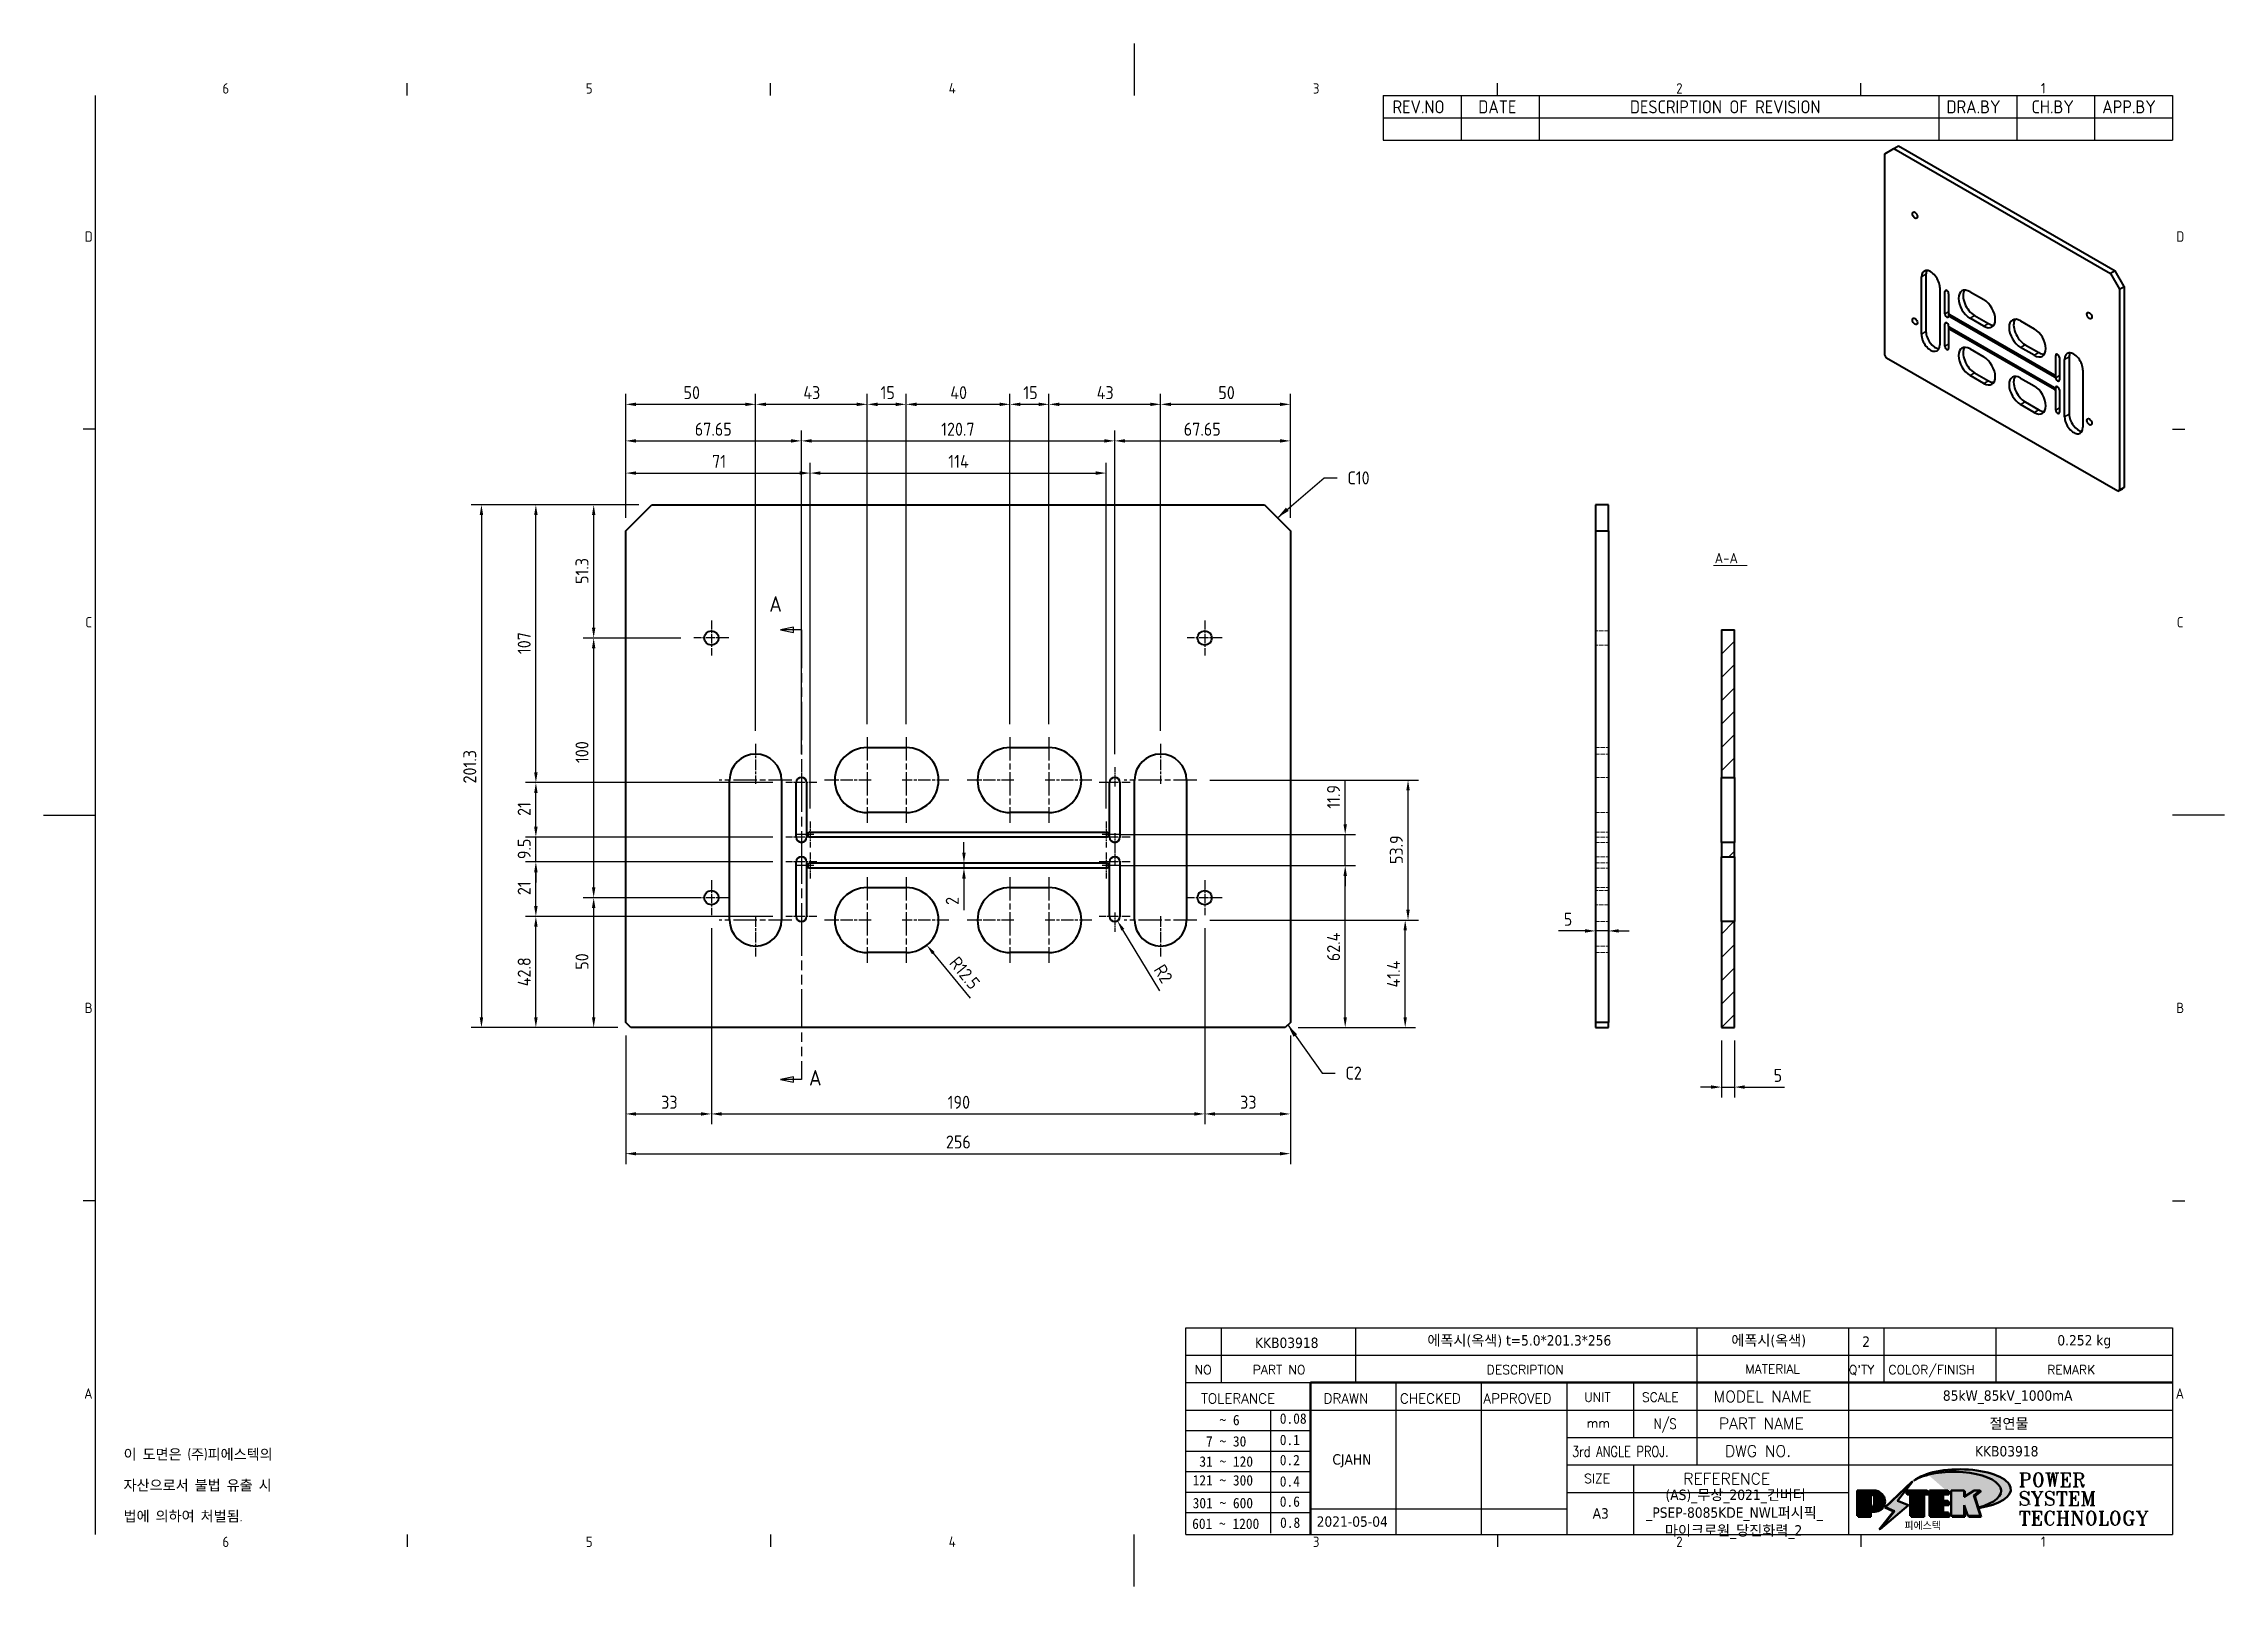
# Model space of a CAD drawing. Header units: millimetres. Extents: x 0 to 840, y 0 to 594.
import ezdxf
from ezdxf.enums import TextEntityAlignment as Align

# ---------------------------------------------------------------- set-up
doc = ezdxf.new("R2010")
doc.units = ezdxf.units.MM
doc.header["$LTSCALE"] = 2
for name, pattern in [('CHAIN', [0.3543, 0.2362, -0.0295, 0.0591, -0.0295]), ('DASHED', [0.2067, 0.1654, -0.0413]), ('DOUBLE_DASH_CHAIN', [1.2403, 0.6614, -0.0827, 0.1654, -0.0827, 0.1654, -0.0827])]:
    doc.linetypes.add(name, pattern=pattern)
doc.layers.get('0').update_dxf_attribs({"color": 3, "lineweight": 25})
for name, color, linetype, lineweight in [('가려진 것(ISO)', 2, 'DASHED', 18), ('가시적인 것(ISO)', 3, 'Continuous', 40), ('가시적인 좁은 것(ISO)', 3, 'Continuous', 35), ('경계(ISO)', 7, 'Continuous', 25), ('기호(ISO)', 5, 'Continuous', 25), ('단면선(ISO)', 7, 'CHAIN', 25), ('제목(ISO)', 5, 'Continuous', 50), ('중심 표식(ISO)', 1, 'Continuous', 25), ('치수(ISO)', 2, 'Continuous', 25), ('해치(ISO)', 7, 'Continuous', 18)]:
    doc.layers.add(name, color=color, linetype=linetype, lineweight=lineweight)
doc.styles.add('HAN_291', font='')
doc.styles.add('HAN_370', font='', dxfattribs={"width": 2})
doc.styles.add('ISO ProportionalPSTEK', font='isocp.shx')
doc.styles.add('RC_284', font='ROMANC.shx')
doc.styles.add('RC_287', font='ROMANC.shx')
doc.styles.add('RC_292', font='ROMANC.shx')
doc.styles.add('ROMANT_294', font='romant.shx')
doc.styles.add('문자 텍스트_PSTEK_POSCO', font='isocp.shx')
doc.styles.add('부품번호텍스트_PSTEK_POSCO', font='isocp.shx')
doc.styles.add('치수 텍스트_PSTEK_POSCO', font='isocp.shx')
doc.styles.add('텍스트 스타일198', font='tahoma.ttf')
doc.styles.add('텍스트 스타일333', font='ROMANC.shx', dxfattribs={"width": 0.8})
doc.styles.add('텍스트 스타일512', font='isocp.shx')
doc.styles.get('HAN_291').set_extended_font_data('GulimChe')
doc.styles.get('HAN_370').set_extended_font_data('GulimChe')
doc.dimstyles.new('치수_PSTEK_POSCO', dxfattribs={"dimscale": 2, "dimtxt": 2.5, "dimasz": 2, "dimexe": 2, "dimexo": 2.5, "dimgap": 1, "dimtad": 1, "dimrnd": 1e-08, "dimdsep": 46, "dimtxsty": '치수 텍스트_PSTEK_POSCO', "dimcen": 0.09, "dimdle": 10, "dimclrd": 7, "dimclre": 7, "dimclrt": 2, "dimadec": 1, "dimazin": 2, "dimtfac": 1, "dimtmove": 0, "dimatfit": 3, "dimfxl": 0, "dimtolj": 1, "dimlwd": -1, "dimlwe": -1, "dimarcsym": 0})
doc.dimstyles.new('치수_PSTEK_POSCO$7', dxfattribs={"dimscale": 2, "dimtxt": 2.5, "dimasz": 2.5, "dimexe": 2, "dimexo": 2.5, "dimgap": 1, "dimtad": 1, "dimrnd": 1e-08, "dimdsep": 46, "dimtxsty": '치수 텍스트_PSTEK_POSCO', "dimcen": 0.09, "dimdle": 10, "dimclrd": 7, "dimclre": 7, "dimclrt": 2, "dimadec": 1, "dimazin": 2, "dimtfac": 1, "dimtmove": 0, "dimatfit": 3, "dimfxl": 0, "dimtolj": 1, "dimlwd": -1, "dimlwe": -1, "dimarcsym": 0})

msp = doc.modelspace()

# ---------------------------------------------------------------- texts
at = {"layer": '기호(ISO)', "color": 2, "char_height": 5, "attachment_point": 4, "style": '치수 텍스트_PSTEK_POSCO'}
for s, insert in [('{C10}', (502.211, 426.788)), ('{C2}', (501.453, 197.605))]:
    msp.add_mtext(s, dxfattribs=dict(at, insert=insert))
at = {"layer": '기호(ISO)', "color": 7, "insert": (643.699, 393.932), "char_height": 4, "attachment_point": 7, "style": '텍스트 스타일512'}
msp.add_mtext('A-A ', dxfattribs=at)
at = {"layer": '기호(ISO)', "color": 7, "insert": (30.789, 38.734), "char_height": 4, "width": 102.48028, "attachment_point": 4, "line_spacing_factor": 1.78626, "style": '문자 텍스트_PSTEK_POSCO'}
msp.add_mtext('{이 도면은 (주)피에스텍의\\P자산으로서 불법 유출 시 \\P법에 의하여 처벌됨.}', dxfattribs=at)

# ---------------------------------------------------------------- blocks, each defined once
blk = doc.blocks.new('경계 Default Border')
at = {"layer": '경계(ISO)'}
for p, q in [((70, 287), (70, 289.4)), ((140, 287), (140, 289.4)), ((280, 287), (280, 289.4)), ((350, 287), (350, 289.4)), ((10, 222.75), (7.6, 222.75)), ((410, 222.75), (412.4, 222.75)), ((10, 74.25), (7.6, 74.25)), ((410, 74.25), (412.4, 74.25)), ((70, 10), (70, 7.6)), ((140, 10), (140, 7.6)), ((280, 10), (280, 7.6)), ((350, 10), (350, 7.6))]:
    blk.add_line(p, q, dxfattribs=at)
at = {"layer": '경계(ISO)', "flags": 128}
for points in [[(210, 297), (210, 287)], [(10, 10), (10, 287)], [(0, 148.5), (10, 148.5)], [(420, 148.5), (410, 148.5)], [(210, 0), (210, 10)]]:
    blk.add_lwpolyline(points, dxfattribs=at)
at = {"layer": '경계(ISO)', "color": 2, "char_height": 2, "attachment_point": 7, "style": '문자 텍스트_PSTEK_POSCO'}
for s, insert in [('6', (34.43, 287.38)), ('5', (104.43, 287.38)), ('4', (174.32, 287.4)), ('3', (244.45, 287.38)), ('2', (314.42, 287.38)), ('1', (384.66, 287.4)), ('D', (7.92, 258.86)), ('D', (410.72, 258.86)), ('C', (8.03, 184.61)), ('C', (410.83, 184.61)), ('B', (7.92, 110.36)), ('B', (410.72, 110.36)), ('A', (7.81, 36.12)), ('A', (410.61, 36.12)), ('6', (34.43, 7.58)), ('5', (104.43, 7.58)), ('4', (174.32, 7.6)), ('3', (244.45, 7.58)), ('2', (314.42, 7.58)), ('1', (384.66, 7.6))]:
    blk.add_mtext(s, dxfattribs=dict(at, insert=insert))
blk = doc.blocks.new('제목 블록 PSTEK')
for color, points in [(252, [(317.22, 17.06), (322.03, 21.63), (322.28, 21.94), (317.05, 16.98), (318.75, 16.19), (316, 12.72), (316.34, 13), (318.92, 16.27)]), (5, [(321.62, 17.42), (319.53, 18.25), (322.45, 22.02), (317.22, 17.06), (318.92, 16.27), (316.17, 12.8)]), (1, [(324.48, 19.61), (325.24, 19.61), (325.24, 20.26), (321.23, 20.26), (321.23, 19.61), (321.98, 19.61), (321.98, 15.34), (324.48, 15.34)]), (252, [(321.98, 19.61), (321.4, 19.61), (321.4, 19.46), (321.98, 19.46)]), (252, [(324.66, 19.46), (325.42, 19.46), (325.42, 20.11), (325.24, 20.11), (325.24, 19.61), (324.48, 19.61), (324.48, 15.34), (322.16, 15.34), (322.16, 15.19), (324.66, 15.19)]), (1, [(329.23, 20.26), (325.66, 20.26), (325.66, 15.34), (329.36, 15.34), (329.36, 15.99), (328.11, 15.99), (328.11, 17.56), (329.23, 17.56), (329.23, 18.26), (328.11, 18.26), (328.11, 19.61), (329.23, 19.61)]), (252, [(328.29, 19.46), (329.41, 19.46), (329.41, 20.11), (329.23, 20.11), (329.23, 19.61), (328.11, 19.61), (328.11, 18.26), (328.29, 18.26)]), (252, [(328.29, 17.42), (329.41, 17.42), (329.41, 18.11), (329.23, 18.11), (329.23, 17.56), (328.11, 17.56), (328.11, 15.99), (328.29, 15.99)]), (1, [(332.33, 20.26), (329.86, 20.26), (329.86, 15.34), (332.33, 15.34), (332.33, 17.43), (333.07, 15.34), (335.49, 15.34), (334.25, 19.31), (335.44, 20.26), (334.31, 20.26), (332.33, 19)]), (252, [(332.51, 16.93), (332.33, 17.43), (332.33, 15.34), (330.04, 15.34), (330.04, 15.19), (332.51, 15.19)]), (252, [(332.51, 20.11), (332.33, 20.11), (332.33, 19), (332.51, 19.11)]), (252, [(335.62, 20.11), (335.25, 20.11), (334.25, 19.31), (335.49, 15.34), (333.2, 15.34), (333.25, 15.19), (335.66, 15.19), (334.43, 19.16)]), (252, [(329.54, 15.85), (329.36, 15.85), (329.36, 15.34), (325.83, 15.34), (325.83, 15.19), (329.54, 15.19)])]:
    blk.add_hatch(color=color).paths.add_polyline_path(points)
h = blk.add_hatch(color=1)
edge = h.paths.add_edge_path(flags=0)
edge.add_line((314.22, 19.61), (314.22, 17))
edge.add_line((314.22, 17), (314.35, 17))
edge.add_arc((314.35, 17.65), 0.651, 270, 360)
edge.add_line((315, 17.65), (315, 18.96))
edge.add_arc((314.35, 18.96), 0.651, 0, 90)
edge.add_line((314.35, 19.61), (314.22, 19.61))
edge = h.paths.add_edge_path()
edge.add_arc((314.98, 18.29), 1.97, 270, 450)
edge.add_line((314.98, 20.26), (311.77, 20.26))
edge.add_line((311.77, 20.26), (311.77, 15.34))
edge.add_line((311.77, 15.34), (314.22, 15.34))
edge.add_line((314.22, 15.34), (314.22, 16.32))
edge.add_line((314.22, 16.32), (314.98, 16.32))
h = blk.add_hatch(color=252)
edge = h.paths.add_edge_path()
edge.add_arc((314.98, 18.29), 1.97, 270, 406.8279)
edge.add_arc((315.16, 18.14), 1.97, -90, 53.561, ccw=False)
edge.add_line((315.16, 16.17), (314.4, 16.17))
edge.add_line((314.4, 16.17), (314.4, 15.19))
edge.add_line((314.4, 15.19), (311.94, 15.19))
edge.add_line((311.94, 15.19), (311.94, 15.34))
edge.add_line((311.94, 15.34), (314.22, 15.34))
edge.add_line((314.22, 15.34), (314.22, 16.32))
edge.add_line((314.22, 16.32), (314.98, 16.32))
h = blk.add_hatch(color=252)
edge = h.paths.add_edge_path()
edge.add_line((314.4, 19.46), (314.53, 19.46))
edge.add_arc((314.53, 18.81), 0.651, 60.4189, 90, ccw=False)
edge.add_arc((314.35, 18.96), 0.651, 39.9699, 90)
edge.add_line((314.35, 19.61), (314.22, 19.61))
edge.add_line((314.22, 19.61), (314.22, 17))
edge.add_line((314.22, 17), (314.35, 17))
edge.add_arc((314.35, 17.65), 0.651, 270, 274.6931)
edge.add_line((314.4, 17), (314.4, 19.46))
at = {"layer": '해치(ISO)'}
h = blk.add_hatch(color=140, dxfattribs=at)
edge = h.paths.add_edge_path()
edge.add_ellipse((330.37, 20.16), major_axis=(9.1, 0), ratio=0.40699, start_angle=301.3098, end_angle=507.7437)
edge.add_ellipse((331.53, 20.46), major_axis=(-9.82, 0), ratio=0.39426, start_angle=111.5121, end_angle=334.4703, ccw=False)
edge.add_line((335.14, 16.86), (335.1, 16.99))
at = {"color": 180}
for p, q in [((182.48, 11.79), (182.48, 51.57)), ((182.48, 51.57), (372.48, 51.57)), ((189.27, 51.57), (189.27, 41.01)), ((215.22, 41.01), (215.22, 51.57)), ((280.88, 51.57), (280.88, 41.01)), ((310.09, 51.57), (310.09, 41.01)), ((316.9, 51.57), (316.9, 41.01)), ((338.46, 51.57), (338.46, 41.01)), ((372.48, 51.57), (372.48, 11.79)), ((182.48, 46.29), (372.48, 46.29)), ((182.48, 41.01), (206.45, 41.01)), ((222.94, 11.79), (222.94, 41.01)), ((239.43, 11.79), (239.43, 41.01)), ((255.92, 11.79), (255.92, 41.01)), ((268.69, 41.01), (268.69, 30.45)), ((280.88, 41.01), (280.88, 25.17)), ((310.09, 41.01), (310.09, 11.79)), ((182.48, 35.73), (206.45, 35.73)), ((198.86, 12.03), (198.86, 35.73)), ((206.45, 35.73), (372.48, 35.73)), ((182.48, 31.78), (206.45, 31.78)), ((255.92, 30.45), (372.48, 30.45)), ((182.48, 27.83), (206.45, 27.83)), ((182.48, 23.88), (206.45, 23.88)), ((255.92, 25.17), (372.48, 25.17)), ((268.69, 25.17), (268.69, 11.79)), ((182.48, 19.93), (206.45, 19.93)), ((255.92, 19.89), (310.09, 19.89)), ((182.48, 15.98), (206.45, 15.98)), ((206.45, 16.74), (255.92, 16.74)), ((182.48, 11.79), (372.48, 11.79))]:
    blk.add_line(p, q, dxfattribs=at)
at = {"color": 7, "lineweight": 50}
for p, q in [((206.45, 11.79), (206.45, 41.01)), ((206.45, 41.01), (372.48, 41.01))]:
    blk.add_line(p, q, dxfattribs=at)
at = {"color": 7}
for p, q in [((322.28, 21.94), (317.05, 16.98)), ((322.45, 22.02), (317.22, 17.06)), ((317.22, 17.06), (322.03, 21.63)), ((319.53, 18.25), (322.45, 22.02)), ((322.03, 21.63), (322.28, 21.94)), ((314.98, 20.26), (311.77, 20.26)), ((311.77, 20.26), (311.77, 15.34)), ((314.98, 20.26), (311.77, 20.26)), ((311.77, 20.26), (311.77, 15.34)), ((314.22, 17), (314.22, 19.61)), ((314.22, 19.61), (314.35, 19.61)), ((314.35, 19.61), (314.22, 19.61)), ((314.22, 19.61), (314.22, 17)), ((314.22, 17), (314.22, 19.61)), ((314.22, 19.61), (314.35, 19.61)), ((314.35, 17), (314.22, 17)), ((314.22, 17), (314.35, 17)), ((314.35, 17), (314.22, 17)), ((314.4, 19.46), (314.53, 19.46)), ((314.4, 17), (314.4, 19.46)), ((315, 18.96), (315, 17.65)), ((315, 18.96), (315, 17.65)), ((316.17, 12.8), (321.62, 17.42)), ((317.05, 16.98), (318.75, 16.19)), ((318.92, 16.27), (317.22, 17.06)), ((317.22, 17.06), (318.92, 16.27)), ((321.62, 17.42), (319.53, 18.25)), ((325.24, 20.26), (321.23, 20.26)), ((321.23, 20.26), (321.23, 19.61)), ((325.24, 20.26), (321.23, 20.26)), ((321.23, 20.26), (321.23, 19.61)), ((321.23, 19.61), (321.98, 19.61)), ((321.23, 19.61), (321.98, 19.61)), ((321.4, 19.61), (321.4, 19.46)), ((321.98, 19.61), (321.4, 19.61)), ((321.4, 19.46), (321.98, 19.46)), ((321.98, 19.61), (321.98, 15.34)), ((321.98, 19.46), (321.98, 19.61)), ((321.98, 19.61), (321.98, 15.34)), ((324.48, 19.61), (325.24, 19.61)), ((324.48, 15.34), (324.48, 19.61)), ((325.24, 19.61), (324.48, 19.61)), ((324.48, 19.61), (324.48, 15.34)), ((324.48, 19.61), (325.24, 19.61)), ((324.48, 15.34), (324.48, 19.61)), ((324.66, 19.46), (325.42, 19.46)), ((324.66, 15.19), (324.66, 19.46)), ((325.24, 19.61), (325.24, 20.26)), ((325.24, 19.61), (325.24, 20.26)), ((325.42, 20.11), (325.24, 20.11)), ((325.24, 20.11), (325.24, 19.61)), ((325.42, 19.46), (325.42, 20.11)), ((329.23, 20.26), (325.66, 20.26)), ((325.66, 20.26), (325.66, 15.34)), ((325.66, 20.26), (325.66, 15.34)), ((329.23, 20.26), (325.66, 20.26)), ((328.11, 18.26), (328.11, 19.61)), ((328.11, 19.61), (329.23, 19.61)), ((329.23, 19.61), (328.11, 19.61)), ((328.11, 19.61), (328.11, 18.26)), ((328.11, 18.26), (328.11, 19.61)), ((328.11, 19.61), (329.23, 19.61)), ((329.23, 18.26), (328.11, 18.26)), ((328.11, 18.26), (328.29, 18.26)), ((329.23, 18.26), (328.11, 18.26)), ((328.11, 17.56), (329.23, 17.56)), ((328.11, 15.99), (328.11, 17.56)), ((329.23, 17.56), (328.11, 17.56)), ((328.11, 17.56), (328.11, 15.99)), ((328.11, 17.56), (329.23, 17.56)), ((328.11, 15.99), (328.11, 17.56)), ((328.29, 18.26), (328.29, 19.46)), ((328.29, 19.46), (329.41, 19.46)), ((328.29, 15.99), (328.29, 17.42)), ((328.29, 17.42), (329.41, 17.42)), ((329.23, 19.61), (329.23, 20.26)), ((329.23, 19.61), (329.23, 20.26)), ((329.41, 20.11), (329.23, 20.11)), ((329.23, 20.11), (329.23, 19.61)), ((329.23, 17.56), (329.23, 18.26)), ((329.23, 17.56), (329.23, 18.26)), ((329.41, 18.11), (329.23, 18.11)), ((329.23, 18.11), (329.23, 17.56)), ((329.41, 19.46), (329.41, 20.11)), ((329.41, 17.42), (329.41, 18.11)), ((332.33, 20.26), (329.86, 20.26)), ((329.86, 20.26), (329.86, 15.34)), ((329.86, 20.26), (329.86, 15.34)), ((332.33, 20.26), (329.86, 20.26)), ((334.31, 20.26), (332.33, 19)), ((332.33, 19), (332.33, 20.26)), ((334.31, 20.26), (332.33, 19)), ((332.33, 19), (332.33, 20.26)), ((332.51, 20.11), (332.33, 20.11)), ((332.33, 20.11), (332.33, 19)), ((332.33, 19), (332.51, 19.11)), ((332.33, 17.43), (333.07, 15.34)), ((332.33, 15.34), (332.33, 17.43)), ((332.51, 16.93), (332.33, 17.43)), ((332.33, 17.43), (332.33, 15.34)), ((332.33, 17.43), (333.07, 15.34)), ((332.33, 15.34), (332.33, 17.43)), ((332.51, 19.11), (332.51, 20.11)), ((332.51, 15.19), (332.51, 16.93)), ((334.25, 19.31), (335.44, 20.26)), ((334.25, 19.31), (335.44, 20.26)), ((335.25, 20.11), (334.25, 19.31)), ((335.49, 15.34), (334.25, 19.31)), ((334.25, 19.31), (335.49, 15.34)), ((335.49, 15.34), (334.25, 19.31)), ((335.44, 20.26), (334.31, 20.26)), ((335.44, 20.26), (334.31, 20.26)), ((334.43, 19.16), (335.62, 20.11)), ((335.66, 15.19), (334.43, 19.16)), ((335.62, 20.11), (335.25, 20.11)), ((345.04, 17.5), (344.99, 17.69)), ((311.77, 15.34), (314.22, 15.34)), ((311.77, 15.34), (314.22, 15.34)), ((314.22, 15.34), (311.94, 15.34)), ((311.94, 15.34), (311.94, 15.19)), ((311.94, 15.19), (314.4, 15.19)), ((314.22, 16.32), (314.98, 16.32)), ((314.22, 15.34), (314.22, 16.32)), ((314.98, 16.32), (314.22, 16.32)), ((314.22, 16.32), (314.22, 15.34)), ((314.22, 16.32), (314.98, 16.32)), ((314.22, 15.34), (314.22, 16.32)), ((314.4, 16.17), (315.16, 16.17)), ((314.4, 15.19), (314.4, 16.17)), ((318.75, 16.19), (316, 12.72)), ((316, 12.72), (316.34, 13)), ((318.92, 16.27), (316.17, 12.8)), ((316.34, 13), (318.92, 16.27)), ((321.98, 15.34), (324.48, 15.34)), ((321.98, 15.34), (324.48, 15.34)), ((324.48, 15.34), (322.16, 15.34)), ((322.16, 15.34), (322.16, 15.19)), ((322.16, 15.19), (324.66, 15.19)), ((325.66, 15.34), (329.36, 15.34)), ((325.66, 15.34), (329.36, 15.34)), ((329.36, 15.34), (325.83, 15.34)), ((325.83, 15.34), (325.83, 15.19)), ((325.83, 15.19), (329.54, 15.19)), ((329.36, 15.99), (328.11, 15.99)), ((328.11, 15.99), (328.29, 15.99)), ((329.36, 15.99), (328.11, 15.99)), ((329.36, 15.34), (329.36, 15.99)), ((329.36, 15.34), (329.36, 15.99)), ((329.54, 15.85), (329.36, 15.85)), ((329.36, 15.85), (329.36, 15.34)), ((329.54, 15.19), (329.54, 15.85)), ((329.86, 15.34), (332.33, 15.34)), ((329.86, 15.34), (332.33, 15.34)), ((332.33, 15.34), (330.04, 15.34)), ((330.04, 15.34), (330.04, 15.19)), ((330.04, 15.19), (332.51, 15.19)), ((333.07, 15.34), (335.49, 15.34)), ((333.07, 15.34), (335.49, 15.34)), ((335.49, 15.34), (333.2, 15.34)), ((333.2, 15.34), (333.25, 15.19)), ((333.25, 15.19), (335.66, 15.19))]:
    blk.add_line(p, q, dxfattribs=at)
at = {"color": 5}
for p, q in [((322.45, 22.02), (317.22, 17.06)), ((319.53, 18.25), (322.45, 22.02)), ((316.17, 12.8), (321.62, 17.42)), ((317.22, 17.06), (318.92, 16.27)), ((321.62, 17.42), (319.53, 18.25)), ((318.92, 16.27), (316.17, 12.8))]:
    blk.add_line(p, q, dxfattribs=at)
at = {"color": 1}
for p, q in [((314.98, 20.26), (311.77, 20.26)), ((311.77, 20.26), (311.77, 15.34)), ((314.22, 17), (314.22, 19.61)), ((314.22, 19.61), (314.35, 19.61)), ((314.35, 17), (314.22, 17)), ((315, 18.96), (315, 17.65)), ((325.24, 20.26), (321.23, 20.26)), ((321.23, 20.26), (321.23, 19.61)), ((321.23, 19.61), (321.98, 19.61)), ((321.98, 19.61), (321.98, 15.34)), ((324.48, 19.61), (325.24, 19.61)), ((324.48, 15.34), (324.48, 19.61)), ((325.24, 19.61), (325.24, 20.26)), ((329.23, 20.26), (325.66, 20.26)), ((325.66, 20.26), (325.66, 15.34)), ((328.11, 18.26), (328.11, 19.61)), ((328.11, 19.61), (329.23, 19.61)), ((329.23, 18.26), (328.11, 18.26)), ((328.11, 17.56), (329.23, 17.56)), ((328.11, 15.99), (328.11, 17.56)), ((329.23, 19.61), (329.23, 20.26)), ((329.23, 17.56), (329.23, 18.26)), ((332.33, 20.26), (329.86, 20.26)), ((329.86, 20.26), (329.86, 15.34)), ((334.31, 20.26), (332.33, 19)), ((332.33, 19), (332.33, 20.26)), ((332.33, 17.43), (333.07, 15.34)), ((332.33, 15.34), (332.33, 17.43)), ((334.25, 19.31), (335.44, 20.26)), ((335.49, 15.34), (334.25, 19.31)), ((335.44, 20.26), (334.31, 20.26)), ((311.77, 15.34), (314.22, 15.34)), ((314.22, 16.32), (314.98, 16.32)), ((314.22, 15.34), (314.22, 16.32)), ((321.98, 15.34), (324.48, 15.34)), ((325.66, 15.34), (329.36, 15.34)), ((329.36, 15.99), (328.11, 15.99)), ((329.36, 15.34), (329.36, 15.99)), ((329.86, 15.34), (332.33, 15.34)), ((333.07, 15.34), (335.49, 15.34))]:
    blk.add_line(p, q, dxfattribs=at)
at = {"color": 7}
for centre, radius, start, end in [((314.35, 18.96), 0.651, 0, 90), ((314.35, 18.96), 0.651, 39.9699, 90), ((314.35, 18.96), 0.651, 0, 90), ((314.35, 17.65), 0.651, 270, 0), ((314.35, 17.65), 0.651, 270, 0), ((314.35, 17.65), 0.651, 270, 274.6931), ((314.53, 18.81), 0.651, 60.4189, 90), ((314.98, 18.29), 1.97, 270, 90), ((314.98, 18.29), 1.97, 270, 90), ((314.98, 18.29), 1.97, 270, 46.8279), ((315.16, 18.14), 1.97, 270, 53.561)]:
    blk.add_arc(centre, radius, start, end, dxfattribs=at)
at = {"color": 1}
for centre, radius, start, end in [((314.35, 18.96), 0.651, 0, 90), ((314.35, 17.65), 0.651, 270, 0), ((314.98, 18.29), 1.97, 270, 90)]:
    blk.add_arc(centre, radius, start, end, dxfattribs=at)
at = {"layer": '제목(ISO)', "lineweight": 18}
blk.add_line((182.48, 35.73), (182.48, 11.79), dxfattribs=at)
at = {"layer": '제목(ISO)'}
for p, q in [((322.28, 21.94), (317.05, 16.98)), ((322.45, 22.02), (317.22, 17.06)), ((317.22, 17.06), (322.03, 21.63)), ((319.53, 18.25), (322.45, 22.02)), ((322.03, 21.63), (322.28, 21.94)), ((314.98, 20.26), (311.77, 20.26)), ((311.77, 20.26), (311.77, 15.34)), ((314.22, 17), (314.22, 19.61)), ((314.22, 19.61), (314.35, 19.61)), ((314.35, 19.61), (314.22, 19.61)), ((314.22, 19.61), (314.22, 17)), ((314.35, 17), (314.22, 17)), ((314.22, 17), (314.35, 17)), ((314.4, 19.46), (314.53, 19.46)), ((314.4, 17), (314.4, 19.46)), ((315, 18.96), (315, 17.65)), ((316.17, 12.8), (321.62, 17.42)), ((317.05, 16.98), (318.75, 16.19)), ((317.22, 17.06), (318.92, 16.27)), ((318.92, 16.27), (317.22, 17.06)), ((321.62, 17.42), (319.53, 18.25)), ((325.24, 20.26), (321.23, 20.26)), ((321.23, 20.26), (321.23, 19.61)), ((321.23, 19.61), (321.98, 19.61)), ((321.98, 19.61), (321.4, 19.61)), ((321.4, 19.61), (321.4, 19.46)), ((321.4, 19.46), (321.98, 19.46)), ((321.98, 19.61), (321.98, 15.34)), ((321.98, 19.46), (321.98, 19.61)), ((324.48, 19.61), (325.24, 19.61)), ((324.48, 15.34), (324.48, 19.61)), ((325.24, 19.61), (324.48, 19.61)), ((324.48, 19.61), (324.48, 15.34)), ((324.66, 19.46), (325.42, 19.46)), ((324.66, 15.19), (324.66, 19.46)), ((325.24, 19.61), (325.24, 20.26)), ((325.42, 20.11), (325.24, 20.11)), ((325.24, 20.11), (325.24, 19.61)), ((325.42, 19.46), (325.42, 20.11)), ((329.23, 20.26), (325.66, 20.26)), ((325.66, 20.26), (325.66, 15.34)), ((328.11, 18.26), (328.11, 19.61)), ((328.11, 19.61), (329.23, 19.61)), ((329.23, 19.61), (328.11, 19.61)), ((328.11, 19.61), (328.11, 18.26)), ((329.23, 18.26), (328.11, 18.26)), ((328.11, 18.26), (328.29, 18.26)), ((328.11, 15.99), (328.11, 17.56)), ((328.11, 17.56), (329.23, 17.56)), ((329.23, 17.56), (328.11, 17.56)), ((328.11, 17.56), (328.11, 15.99)), ((328.29, 19.46), (329.41, 19.46)), ((328.29, 18.26), (328.29, 19.46)), ((328.29, 17.42), (329.41, 17.42)), ((328.29, 15.99), (328.29, 17.42)), ((329.23, 19.61), (329.23, 20.26)), ((329.41, 20.11), (329.23, 20.11)), ((329.23, 20.11), (329.23, 19.61)), ((329.23, 17.56), (329.23, 18.26)), ((329.41, 18.11), (329.23, 18.11)), ((329.23, 18.11), (329.23, 17.56)), ((329.41, 19.46), (329.41, 20.11)), ((329.41, 17.42), (329.41, 18.11)), ((332.33, 20.26), (329.86, 20.26)), ((329.86, 20.26), (329.86, 15.34)), ((334.31, 20.26), (332.33, 19)), ((332.33, 19), (332.33, 20.26)), ((332.51, 20.11), (332.33, 20.11)), ((332.33, 20.11), (332.33, 19)), ((332.33, 19), (332.51, 19.11)), ((332.33, 15.34), (332.33, 17.43)), ((332.33, 17.43), (333.07, 15.34)), ((332.51, 16.93), (332.33, 17.43)), ((332.33, 17.43), (332.33, 15.34)), ((332.51, 19.11), (332.51, 20.11)), ((332.51, 15.19), (332.51, 16.93)), ((334.25, 19.31), (335.44, 20.26)), ((335.25, 20.11), (334.25, 19.31)), ((335.49, 15.34), (334.25, 19.31)), ((334.25, 19.31), (335.49, 15.34)), ((335.44, 20.26), (334.31, 20.26)), ((334.43, 19.16), (335.62, 20.11)), ((335.66, 15.19), (334.43, 19.16)), ((335.62, 20.11), (335.25, 20.11)), ((311.77, 15.34), (314.22, 15.34)), ((314.22, 15.34), (311.94, 15.34)), ((311.94, 15.34), (311.94, 15.19)), ((311.94, 15.19), (314.4, 15.19)), ((314.22, 15.34), (314.22, 16.32)), ((314.22, 16.32), (314.98, 16.32)), ((314.98, 16.32), (314.22, 16.32)), ((314.22, 16.32), (314.22, 15.34)), ((314.4, 15.19), (314.4, 16.17)), ((314.4, 16.17), (315.16, 16.17)), ((318.75, 16.19), (316, 12.72)), ((316, 12.72), (316.34, 13)), ((318.92, 16.27), (316.17, 12.8)), ((316.34, 13), (318.92, 16.27)), ((321.98, 15.34), (324.48, 15.34)), ((324.48, 15.34), (322.16, 15.34)), ((322.16, 15.34), (322.16, 15.19)), ((322.16, 15.19), (324.66, 15.19)), ((325.66, 15.34), (329.36, 15.34)), ((329.36, 15.34), (325.83, 15.34)), ((325.83, 15.34), (325.83, 15.19)), ((325.83, 15.19), (329.54, 15.19)), ((329.36, 15.99), (328.11, 15.99)), ((328.11, 15.99), (328.29, 15.99)), ((329.36, 15.34), (329.36, 15.99)), ((329.54, 15.85), (329.36, 15.85)), ((329.36, 15.85), (329.36, 15.34)), ((329.54, 15.19), (329.54, 15.85)), ((329.86, 15.34), (332.33, 15.34)), ((332.33, 15.34), (330.04, 15.34)), ((330.04, 15.34), (330.04, 15.19)), ((330.04, 15.19), (332.51, 15.19)), ((333.07, 15.34), (335.49, 15.34)), ((335.49, 15.34), (333.2, 15.34)), ((333.2, 15.34), (333.25, 15.19)), ((333.25, 15.19), (335.66, 15.19))]:
    blk.add_line(p, q, dxfattribs=at)
at = {"layer": '제목(ISO)', "color": 4}
blk.add_line((335.14, 16.86), (335.1, 16.99), dxfattribs=at)
at = {"layer": '제목(ISO)'}
for centre, radius, start, end in [((314.35, 18.96), 0.651, 0, 90), ((314.35, 18.96), 0.651, 39.9699, 90), ((314.35, 17.65), 0.651, 270, 0), ((314.35, 17.65), 0.651, 270, 274.6931), ((314.53, 18.81), 0.651, 60.4189, 90), ((314.98, 18.29), 1.97, 46.8279, 90), ((314.98, 18.29), 1.97, 270, 46.8279), ((314.98, 18.29), 1.97, 270, 46.8279), ((315.16, 18.14), 1.97, 270, 53.561)]:
    blk.add_arc(centre, radius, start, end, dxfattribs=at)
at = {"layer": '제목(ISO)', "color": 4}
for centre, major_axis, ratio, start_param, end_param in [((331.53, 20.46), (9.82, 0), 0.39426, 5.087845, 8.9792), ((330.37, 20.16), (9.1, 0), 0.40699, 5.258849, 8.861799)]:
    blk.add_ellipse(centre, major_axis=major_axis, ratio=ratio, start_param=start_param, end_param=end_param, dxfattribs=at)
at = {"color": 2}
for s, height, style, p in [('NO', 1.742, 'RC_284', (184.14, 42.62)), ('PART NO', 1.742, 'RC_284', (195.34, 42.62)), ('DESCRIPTION', 1.7424, 'RC_284', (240.4, 42.62)), ("Q'TY", 1.742, 'RC_284', (310.14, 42.62)), ('COLOR/FINISH', 1.7424, 'RC_284', (317.77, 42.62)), ('REMARK', 1.742, 'RC_284', (348.35, 42.62)), (' TOLERANCE', 1.9, 'RC_287', (184.09, 37.01)), ('DRAWN', 1.9, 'RC_287', (208.98, 37.01)), ('CHECKED', 1.9, 'RC_287', (223.69, 37.01)), ('APPROVED', 1.9, 'RC_287', (239.78, 37.01)), ('UNIT', 1.742, 'RC_284', (259.17, 37.34)), ('SCALE', 1.742, 'RC_284', (270.29, 37.34)), ('MODEL NAME', 2.178, 'RC_292', (284.1, 37.25)), ('    ~ 6', 2, 'HAN_291', (183.77, 32.82)), ('0.08', 2, 'HAN_291', (200.55, 33.1)), ('PART NAME', 2.178, 'RC_292', (285.14, 32.03)), ('  7 ~ 30', 2, 'HAN_291', (183.77, 28.71)), ('0.1', 2, 'HAN_291', (200.55, 28.99)), ('mm', 1.742, 'RC_284', (259.65, 32.35)), (' 31 ~ 120', 2, 'HAN_291', (183.77, 24.83)), ('0.2', 2, 'HAN_291', (200.55, 25.11)), (' DWG NO.', 2.178, 'RC_292', (284.81, 26.75)), ('121 ~ 300', 2, 'HAN_291', (183.77, 21.21)), ('0.4', 2, 'HAN_291', (200.55, 21)), ('SIZE', 1.742, 'RC_284', (259.17, 21.69)), ('REFERENCE', 2.178, 'RC_292', (278.27, 21.43)), ('301 ~ 600', 2, 'HAN_291', (183.77, 16.83)), ('0.6', 2, 'HAN_291', (200.55, 17.12)), ('601 ~ 1200', 2, 'HAN_291', (183.68, 12.85)), ('0.8', 2, 'HAN_291', (200.61, 13.06))]:
    blk.add_text(s, height=height, dxfattribs=dict(at, style=style)).set_placement(p)
at = {"color": 2, "style": 'RC_284'}
blk.add_text('MATERIAL', height=1.742, dxfattribs=at).set_placement((295.48, 43.65), align=Align.MIDDLE_CENTER)
at = {"color": 7, "style": '텍스트 스타일333', "width": 0.8}
blk.add_text('N/S', height=2, dxfattribs=at).set_placement((274.78, 33.09), align=Align.MIDDLE_CENTER)
at = {"color": 2, "style": '텍스트 스타일333', "width": 0.8}
blk.add_text('3rd ANGLE PROJ.', height=2, dxfattribs=at).set_placement((256.84, 26.76))
at = {"color": 7, "style": 'ROMANT_294'}
for s, p in [('POWER', (342.83, 20.97)), ('SYSTEM', (342.83, 17.33)), ('TECHNOLOGY', (342.83, 13.57))]:
    blk.add_text(s, height=2.7, dxfattribs=at).set_placement(p)
at = {"color": 7, "insert": (320.85, 14.21), "char_height": 1.4, "attachment_point": 1, "line_spacing_factor": 0.332, "style": 'HAN_370'}
blk.add_mtext('\\fHY견고딕|b0|i0;\\H1.4000;피에스텍', dxfattribs=at)
at = {"layer": '제목(ISO)', "color": 7, "style": '텍스트 스타일198'}
for tag, p in [('설명_001', (228.98, 48.15)), ('재질_001', (287.51, 48.16)), ('질량\\P3;_001', (350.3, 48.16)), ('부품_번호_001', (195.78, 47.68)), ("3._Q'TY_001", (312.73, 47.9)), ('1._MODEL_NAME_001', (328.26, 37.52)), ('제목_001', (337.22, 32.13)), ('설계자_001', (210.68, 25.23)), ('부품_번호_001', (334.44, 26.81)), ('시트_크기_001', (260.81, 14.84)), ('프로젝트_002', (271.12, 14.99)), ('프로젝트_001', (274.83, 18.42)), ('작성_날짜_001', (207.65, 13.27)), ('프로젝트_003', (274.73, 11.57))]:
    blk.add_attdef(tag, p, '', height=2, dxfattribs=at)
for tag, p in [('4._COLOR', (327.68, 48.93)), ('점검자', (231.18, 26.23)), ('엔지니어링_승인자', (247.67, 26.23)), ('점검_날짜', (231.18, 14.27)), ('엔지니어링_승인_날짜', (247.67, 14.27))]:
    blk.add_attdef(tag, text='', height=2, dxfattribs=at).set_placement(p, align=Align.MIDDLE_CENTER)
blk = doc.blocks.new('리비전 내역')
at = {"layer": '기호(ISO)'}
for p, q in [((258, 287), (410, 287)), ((258, 287), (258, 282.72)), ((273, 287), (273, 282.72)), ((288, 287), (288, 282.72)), ((365, 287), (365, 282.72)), ((380, 287), (380, 282.72)), ((395, 287), (395, 282.72)), ((410, 287), (410, 282.72)), ((258, 282.72), (410, 282.72)), ((258, 282.72), (258, 278.44)), ((273, 282.72), (273, 278.44)), ((288, 282.72), (288, 278.44)), ((365, 282.72), (365, 278.44)), ((380, 282.72), (380, 278.44)), ((395, 282.72), (395, 278.44)), ((410, 282.72), (410, 278.44)), ((258, 278.44), (410, 278.44))]:
    blk.add_line(p, q, dxfattribs=at)
at = {"layer": '기호(ISO)', "color": 2, "char_height": 2.5, "attachment_point": 7, "style": 'ISO ProportionalPSTEK'}
for s, insert in [('REV.NO', (259.79, 283.58)), ('DATE', (276.31, 283.58)), ('DESCRIPTION OF REVISION', (305.51, 283.58)), ('DRA.BY', (366.48, 283.58)), ('CH.BY', (382.86, 283.58)), ('APP.BY', (396.48, 283.58))]:
    blk.add_mtext(s, dxfattribs=dict(at, insert=insert))
blk = doc.blocks.new('2dTransSection0')
at = {"layer": '단면선(ISO)', "linetype": 'Continuous'}
for p, q in [((144.44, 184.63), (141.94, 184.13)), ((144.44, 184.13), (141.94, 184.13)), ((141.94, 184.13), (144.44, 183.63)), ((144.44, 183.63), (144.44, 184.63)), ((145.94, 184.13), (144.44, 184.13)), ((145.94, 184.13), (145.94, 180.59)), ((145.94, 101.12), (145.94, 97.58)), ((144.44, 98.08), (141.94, 97.58)), ((144.44, 97.58), (141.94, 97.58)), ((141.94, 97.58), (144.44, 97.08)), ((144.44, 97.08), (144.44, 98.08)), ((145.94, 97.58), (144.44, 97.58))]:
    blk.add_line(p, q, dxfattribs=at)
at = {"layer": '단면선(ISO)', "linetype": 'DOUBLE_DASH_CHAIN', "ltscale": 5.577208}
blk.add_line((145.94, 184.13), (145.94, 97.58), dxfattribs=at)
at = {"layer": '단면선(ISO)', "linetype": 'Continuous', "flags": 128}
for points in [[(144.44, 184.63), (141.94, 184.13)], [(144.44, 98.08), (141.94, 97.58)]]:
    blk.add_lwpolyline(points, dxfattribs=at)
at = {"layer": '단면선(ISO)'}
for points in [[(144.44, 184.63), (141.94, 184.13), (144.44, 183.63), (144.44, 184.63)], [(144.44, 98.08), (141.94, 97.58), (144.44, 97.08), (144.44, 98.08)]]:
    blk.add_solid(points, dxfattribs=at)
at = {"layer": '단면선(ISO)', "char_height": 3, "attachment_point": 7, "style": '부품번호텍스트_PSTEK_POSCO'}
for insert in [(139.76, 187.63), (147.41, 96.41)]:
    blk.add_mtext('A', dxfattribs=dict(at, insert=insert))
blk = doc.blocks.new('*D23')
at = {"layer": 'Defpoints', "color": 0}
for p in [(257.23, 258.4), (224.23, 217.15), (257.23, 181.9)]:
    blk.add_point(p, dxfattribs=at)
at = {"layer": '치수(ISO)', "color": 7}
for p, q in [((257.23, 253.4), (257.23, 177.9)), ((224.23, 212.15), (224.23, 177.9)), ((228.23, 181.9), (253.23, 181.9))]:
    blk.add_line(p, q, dxfattribs=at)
for points in [[(228.23, 182.56), (228.23, 181.23), (224.23, 181.9)], [(253.23, 182.56), (253.23, 181.23), (257.23, 181.9)]]:
    blk.add_solid(points, dxfattribs=at)
at = {"layer": '치수(ISO)', "color": 2, "insert": (237.88, 186.4), "char_height": 5, "attachment_point": 4, "style": '치수 텍스트_PSTEK_POSCO'}
blk.add_mtext('\\A1;33', dxfattribs=at)
blk = doc.blocks.new('*D24')
at = {"layer": 'Defpoints', "color": 0}
for p in [(257.23, 258.4), (447.23, 258.4), (447.23, 181.9)]:
    blk.add_point(p, dxfattribs=at)
at = {"layer": '치수(ISO)', "color": 7}
for p, q in [((257.23, 253.4), (257.23, 177.9)), ((447.23, 253.4), (447.23, 177.9)), ((261.23, 181.9), (443.23, 181.9))]:
    blk.add_line(p, q, dxfattribs=at)
for points in [[(261.23, 182.56), (261.23, 181.23), (257.23, 181.9)], [(443.23, 182.56), (443.23, 181.23), (447.23, 181.9)]]:
    blk.add_solid(points, dxfattribs=at)
at = {"layer": '치수(ISO)', "color": 2, "insert": (348.22, 186.4), "char_height": 5, "attachment_point": 4, "style": '치수 텍스트_PSTEK_POSCO'}
blk.add_mtext('\\A1;190', dxfattribs=at)
blk = doc.blocks.new('*D25')
at = {"layer": 'Defpoints', "color": 0}
for p in [(447.23, 258.4), (480.23, 217.15), (480.23, 181.9)]:
    blk.add_point(p, dxfattribs=at)
at = {"layer": '치수(ISO)', "color": 7}
for p, q in [((447.23, 253.4), (447.23, 177.9)), ((480.23, 212.15), (480.23, 177.9)), ((451.23, 181.9), (476.23, 181.9))]:
    blk.add_line(p, q, dxfattribs=at)
for points in [[(451.23, 182.56), (451.23, 181.23), (447.23, 181.9)], [(476.23, 182.56), (476.23, 181.23), (480.23, 181.9)]]:
    blk.add_solid(points, dxfattribs=at)
at = {"layer": '치수(ISO)', "color": 2, "insert": (460.88, 186.4), "char_height": 5, "attachment_point": 4, "style": '치수 텍스트_PSTEK_POSCO'}
blk.add_mtext('\\A1;33', dxfattribs=at)
blk = doc.blocks.new('*D26')
at = {"layer": 'Defpoints', "color": 0}
for p in [(211.88, 265.15), (257.23, 265.15), (226.23, 215.15)]:
    blk.add_point(p, dxfattribs=at)
at = {"layer": '치수(ISO)', "color": 7}
for p, q in [((252.23, 265.15), (207.88, 265.15)), ((211.88, 219.15), (211.88, 261.15)), ((221.23, 215.15), (207.88, 215.15))]:
    blk.add_line(p, q, dxfattribs=at)
for points in [[(211.21, 261.15), (212.54, 261.15), (211.88, 265.15)], [(211.21, 219.15), (212.54, 219.15), (211.88, 215.15)]]:
    blk.add_solid(points, dxfattribs=at)
at = {"layer": '치수(ISO)', "color": 2, "insert": (207.38, 237.4), "char_height": 5, "attachment_point": 4, "rotation": 90, "style": '치수 텍스트_PSTEK_POSCO'}
blk.add_mtext('\\A1;50', dxfattribs=at)
blk = doc.blocks.new('*D27')
at = {"layer": 'Defpoints', "color": 0}
for p in [(211.88, 365.15), (250.48, 365.15), (257.23, 265.15)]:
    blk.add_point(p, dxfattribs=at)
at = {"layer": '치수(ISO)', "color": 7}
for p, q in [((245.48, 365.15), (207.88, 365.15)), ((211.88, 269.15), (211.88, 361.15)), ((252.23, 265.15), (207.88, 265.15))]:
    blk.add_line(p, q, dxfattribs=at)
for points in [[(211.21, 361.15), (212.54, 361.15), (211.88, 365.15)], [(211.21, 269.15), (212.54, 269.15), (211.88, 265.15)]]:
    blk.add_solid(points, dxfattribs=at)
at = {"layer": '치수(ISO)', "color": 2, "insert": (207.38, 317.01), "char_height": 5, "attachment_point": 4, "rotation": 90, "style": '치수 텍스트_PSTEK_POSCO'}
blk.add_mtext('\\A1;100', dxfattribs=at)
blk = doc.blocks.new('*D28')
at = {"layer": 'Defpoints', "color": 0}
for p in [(211.88, 416.45), (234.23, 416.45), (250.48, 365.15)]:
    blk.add_point(p, dxfattribs=at)
at = {"layer": '치수(ISO)', "color": 7}
for p, q in [((229.23, 416.45), (207.88, 416.45)), ((211.88, 369.15), (211.88, 412.45)), ((245.48, 365.15), (207.88, 365.15))]:
    blk.add_line(p, q, dxfattribs=at)
for points in [[(211.21, 412.45), (212.54, 412.45), (211.88, 416.45)], [(211.21, 369.15), (212.54, 369.15), (211.88, 365.15)]]:
    blk.add_solid(points, dxfattribs=at)
at = {"layer": '치수(ISO)', "color": 2, "insert": (207.38, 385.95), "char_height": 5, "attachment_point": 4, "rotation": 90, "style": '치수 텍스트_PSTEK_POSCO'}
blk.add_mtext('\\A1;51.3', dxfattribs=at)
blk = doc.blocks.new('*D29')
at = {"layer": 'Defpoints', "color": 0}
for p in [(291.88, 441.04), (224.23, 406.45), (291.88, 315.45)]:
    blk.add_point(p, dxfattribs=at)
at = {"layer": '치수(ISO)', "color": 7}
for p, q in [((224.23, 411.45), (224.23, 445.04)), ((228.23, 441.04), (287.88, 441.04)), ((291.88, 320.45), (291.88, 445.04))]:
    blk.add_line(p, q, dxfattribs=at)
for points in [[(228.23, 441.71), (228.23, 440.38), (224.23, 441.04)], [(287.88, 441.71), (287.88, 440.38), (291.88, 441.04)]]:
    blk.add_solid(points, dxfattribs=at)
at = {"layer": '치수(ISO)', "color": 2, "insert": (250.81, 445.54), "char_height": 5, "attachment_point": 4, "style": '치수 텍스트_PSTEK_POSCO'}
blk.add_mtext('\\A1;67.65', dxfattribs=at)
blk = doc.blocks.new('*D30')
at = {"layer": 'Defpoints', "color": 0}
for p in [(412.58, 441.04), (291.88, 315.45), (412.58, 315.45)]:
    blk.add_point(p, dxfattribs=at)
at = {"layer": '치수(ISO)', "color": 7}
for p, q in [((291.88, 320.45), (291.88, 445.04)), ((295.88, 441.04), (408.58, 441.04)), ((412.58, 320.45), (412.58, 445.04))]:
    blk.add_line(p, q, dxfattribs=at)
for points in [[(295.88, 441.71), (295.88, 440.38), (291.88, 441.04)], [(408.58, 441.71), (408.58, 440.38), (412.58, 441.04)]]:
    blk.add_solid(points, dxfattribs=at)
at = {"layer": '치수(ISO)', "color": 2, "insert": (345.73, 445.54), "char_height": 5, "attachment_point": 4, "style": '치수 텍스트_PSTEK_POSCO'}
blk.add_mtext('\\A1;120.7', dxfattribs=at)
blk = doc.blocks.new('*D31')
at = {"layer": 'Defpoints', "color": 0}
for p in [(480.23, 441.04), (480.23, 406.45), (412.58, 315.45)]:
    blk.add_point(p, dxfattribs=at)
at = {"layer": '치수(ISO)', "color": 7}
for p, q in [((412.58, 320.45), (412.58, 445.04)), ((416.58, 441.04), (476.23, 441.04)), ((480.23, 411.45), (480.23, 445.04))]:
    blk.add_line(p, q, dxfattribs=at)
for points in [[(416.58, 441.71), (416.58, 440.38), (412.58, 441.04)], [(476.23, 441.71), (476.23, 440.38), (480.23, 441.04)]]:
    blk.add_solid(points, dxfattribs=at)
at = {"layer": '치수(ISO)', "color": 2, "insert": (439.16, 445.54), "char_height": 5, "attachment_point": 4, "style": '치수 텍스트_PSTEK_POSCO'}
blk.add_mtext('\\A1;67.65', dxfattribs=at)
blk = doc.blocks.new('*D32')
at = {"layer": 'Defpoints', "color": 0}
for p in [(295.23, 428.65), (224.23, 406.45), (295.23, 294.45)]:
    blk.add_point(p, dxfattribs=at)
at = {"layer": '치수(ISO)', "color": 7}
for p, q in [((224.23, 411.45), (224.23, 432.65)), ((228.23, 428.65), (291.23, 428.65)), ((295.23, 299.45), (295.23, 432.65))]:
    blk.add_line(p, q, dxfattribs=at)
for points in [[(228.23, 429.32), (228.23, 427.98), (224.23, 428.65)], [(291.23, 429.32), (291.23, 427.98), (295.23, 428.65)]]:
    blk.add_solid(points, dxfattribs=at)
at = {"layer": '치수(ISO)', "color": 2, "insert": (257.48, 433.15), "char_height": 5, "attachment_point": 4, "style": '치수 텍스트_PSTEK_POSCO'}
blk.add_mtext('\\A1;71', dxfattribs=at)
blk = doc.blocks.new('*D33')
at = {"layer": 'Defpoints', "color": 0}
for p in [(409.23, 428.65), (295.23, 294.45), (409.23, 294.45)]:
    blk.add_point(p, dxfattribs=at)
at = {"layer": '치수(ISO)', "color": 7}
for p, q in [((295.23, 299.45), (295.23, 432.65)), ((299.23, 428.65), (405.23, 428.65)), ((409.23, 299.45), (409.23, 432.65))]:
    blk.add_line(p, q, dxfattribs=at)
for points in [[(299.23, 429.32), (299.23, 427.98), (295.23, 428.65)], [(405.23, 429.32), (405.23, 427.98), (409.23, 428.65)]]:
    blk.add_solid(points, dxfattribs=at)
at = {"layer": '치수(ISO)', "color": 2, "insert": (348.48, 433.15), "char_height": 5, "attachment_point": 4, "style": '치수 텍스트_PSTEK_POSCO'}
blk.add_mtext('\\A1;114', dxfattribs=at)
blk = doc.blocks.new('*D34')
at = {"layer": 'Defpoints', "color": 0}
for p in [(189.61, 257.95), (285.88, 257.95), (226.23, 215.15)]:
    blk.add_point(p, dxfattribs=at)
at = {"layer": '치수(ISO)', "color": 7}
for p, q in [((280.88, 257.95), (185.61, 257.95)), ((189.61, 219.15), (189.61, 253.95)), ((221.23, 215.15), (185.61, 215.15))]:
    blk.add_line(p, q, dxfattribs=at)
for points in [[(188.94, 253.95), (190.28, 253.95), (189.61, 257.95)], [(188.94, 219.15), (190.28, 219.15), (189.61, 215.15)]]:
    blk.add_solid(points, dxfattribs=at)
at = {"layer": '치수(ISO)', "color": 2, "insert": (185.11, 231.05), "char_height": 5, "attachment_point": 4, "rotation": 90, "style": '치수 텍스트_PSTEK_POSCO'}
blk.add_mtext('\\A1;42.8', dxfattribs=at)
blk = doc.blocks.new('*D35')
at = {"layer": 'Defpoints', "color": 0}
for p in [(189.61, 278.95), (285.88, 278.95), (285.88, 257.95)]:
    blk.add_point(p, dxfattribs=at)
at = {"layer": '치수(ISO)', "color": 7}
for p, q in [((280.88, 278.95), (185.61, 278.95)), ((189.61, 261.95), (189.61, 274.95)), ((280.88, 257.95), (185.61, 257.95))]:
    blk.add_line(p, q, dxfattribs=at)
for points in [[(188.94, 274.95), (190.28, 274.95), (189.61, 278.95)], [(188.94, 261.95), (190.28, 261.95), (189.61, 257.95)]]:
    blk.add_solid(points, dxfattribs=at)
at = {"layer": '치수(ISO)', "color": 2, "insert": (185.11, 266.14), "char_height": 5, "attachment_point": 4, "rotation": 90, "style": '치수 텍스트_PSTEK_POSCO'}
blk.add_mtext('\\A1;21', dxfattribs=at)
blk = doc.blocks.new('*D36')
at = {"layer": 'Defpoints', "color": 0}
for p in [(189.61, 288.45), (285.88, 288.45), (285.88, 278.95)]:
    blk.add_point(p, dxfattribs=at)
at = {"layer": '치수(ISO)', "color": 7}
for p, q in [((189.61, 292.45), (189.61, 296.45)), ((280.88, 288.45), (185.61, 288.45)), ((189.61, 278.95), (189.61, 288.45)), ((280.88, 278.95), (185.61, 278.95)), ((189.61, 274.95), (189.61, 270.95))]:
    blk.add_line(p, q, dxfattribs=at)
for points in [[(188.94, 292.45), (190.28, 292.45), (189.61, 288.45)], [(188.94, 274.95), (190.28, 274.95), (189.61, 278.95)]]:
    blk.add_solid(points, dxfattribs=at)
at = {"layer": '치수(ISO)', "color": 2, "insert": (185.11, 280), "char_height": 5, "attachment_point": 4, "rotation": 90, "style": '치수 텍스트_PSTEK_POSCO'}
blk.add_mtext('\\A1;9.5', dxfattribs=at)
blk = doc.blocks.new('*D37')
at = {"layer": 'Defpoints', "color": 0}
for p in [(189.61, 309.45), (285.88, 309.45), (285.88, 288.45)]:
    blk.add_point(p, dxfattribs=at)
at = {"layer": '치수(ISO)', "color": 7}
for p, q in [((280.88, 309.45), (185.61, 309.45)), ((189.61, 292.45), (189.61, 305.45)), ((280.88, 288.45), (185.61, 288.45))]:
    blk.add_line(p, q, dxfattribs=at)
for points in [[(188.94, 305.45), (190.28, 305.45), (189.61, 309.45)], [(188.94, 292.45), (190.28, 292.45), (189.61, 288.45)]]:
    blk.add_solid(points, dxfattribs=at)
at = {"layer": '치수(ISO)', "color": 2, "insert": (185.11, 296.64), "char_height": 5, "attachment_point": 4, "rotation": 90, "style": '치수 텍스트_PSTEK_POSCO'}
blk.add_mtext('\\A1;21', dxfattribs=at)
blk = doc.blocks.new('*D38')
at = {"layer": 'Defpoints', "color": 0}
for p in [(189.61, 416.45), (234.23, 416.45), (285.88, 309.45)]:
    blk.add_point(p, dxfattribs=at)
at = {"layer": '치수(ISO)', "color": 7}
for p, q in [((229.23, 416.45), (185.61, 416.45)), ((189.61, 313.45), (189.61, 412.45)), ((280.88, 309.45), (185.61, 309.45))]:
    blk.add_line(p, q, dxfattribs=at)
for points in [[(188.94, 412.45), (190.28, 412.45), (189.61, 416.45)], [(188.94, 313.45), (190.28, 313.45), (189.61, 309.45)]]:
    blk.add_solid(points, dxfattribs=at)
at = {"layer": '치수(ISO)', "color": 2, "insert": (185.11, 358.95), "char_height": 5, "attachment_point": 4, "rotation": 90, "style": '치수 텍스트_PSTEK_POSCO'}
blk.add_mtext('\\A1;107', dxfattribs=at)
blk = doc.blocks.new('*D39')
at = {"layer": 'Defpoints', "color": 0}
for p in [(412.58, 257.95), (413.62, 256.24)]:
    blk.add_point(p, dxfattribs=at)
at = {"layer": '치수(ISO)', "color": 7}
blk.add_line((429.98, 229.33), (415.7, 252.83), dxfattribs=at)
blk.add_solid([(416.27, 253.17), (415.13, 252.48), (413.62, 256.24)], dxfattribs=at)
at = {"layer": '치수(ISO)', "color": 2, "insert": (429.51, 238.76), "char_height": 5, "attachment_point": 4, "rotation": 301.28666, "style": '치수 텍스트_PSTEK_POSCO'}
blk.add_mtext('\\A1;R2', dxfattribs=at)
blk = doc.blocks.new('*D40')
at = {"layer": 'Defpoints', "color": 0}
for p in [(338.3, 278.55), (354.5, 278.55), (338.3, 276.55)]:
    blk.add_point(p, dxfattribs=at)
at = {"layer": '치수(ISO)', "color": 7}
for p, q in [((354.5, 282.55), (354.5, 286.55)), ((354.5, 278.55), (354.5, 276.55)), ((354.5, 272.55), (354.5, 260.39))]:
    blk.add_line(p, q, dxfattribs=at)
for points in [[(353.83, 282.55), (355.16, 282.55), (354.5, 278.55)], [(353.83, 272.55), (355.16, 272.55), (354.5, 276.55)]]:
    blk.add_solid(points, dxfattribs=at)
at = {"layer": '치수(ISO)', "color": 2, "insert": (350, 262.39), "char_height": 5, "attachment_point": 4, "rotation": 90, "style": '치수 텍스트_PSTEK_POSCO'}
blk.add_mtext('\\A1;2', dxfattribs=at)
blk = doc.blocks.new('*D41')
at = {"layer": 'Defpoints', "color": 0}
for p in [(224.23, 217.15), (480.23, 217.15), (480.23, 166.6)]:
    blk.add_point(p, dxfattribs=at)
at = {"layer": '치수(ISO)', "color": 7}
for p, q in [((224.23, 212.15), (224.23, 162.6)), ((480.23, 212.15), (480.23, 162.6)), ((228.23, 166.6), (476.23, 166.6))]:
    blk.add_line(p, q, dxfattribs=at)
for points in [[(228.23, 167.26), (228.23, 165.93), (224.23, 166.6)], [(476.23, 167.26), (476.23, 165.93), (480.23, 166.6)]]:
    blk.add_solid(points, dxfattribs=at)
at = {"layer": '치수(ISO)', "color": 2, "insert": (347.55, 171.1), "char_height": 5, "attachment_point": 4, "style": '치수 텍스트_PSTEK_POSCO'}
blk.add_mtext('\\A1;256', dxfattribs=at)
blk = doc.blocks.new('*D42')
at = {"layer": 'Defpoints', "color": 0}
for p in [(646.26, 215.15), (651.26, 215.15), (651.26, 192.24)]:
    blk.add_point(p, dxfattribs=at)
at = {"layer": '치수(ISO)', "color": 7}
for p, q in [((646.26, 210.15), (646.26, 188.24)), ((651.26, 210.15), (651.26, 188.24)), ((642.26, 192.24), (638.26, 192.24)), ((646.26, 192.24), (651.26, 192.24)), ((655.26, 192.24), (670.58, 192.24))]:
    blk.add_line(p, q, dxfattribs=at)
for points in [[(642.26, 192.91), (642.26, 191.58), (646.26, 192.24)], [(655.26, 192.91), (655.26, 191.58), (651.26, 192.24)]]:
    blk.add_solid(points, dxfattribs=at)
at = {"layer": '치수(ISO)', "color": 2, "insert": (666.38, 196.74), "char_height": 5, "attachment_point": 4, "style": '치수 텍스트_PSTEK_POSCO'}
blk.add_mtext('\\A1;5', dxfattribs=at)
blk = doc.blocks.new('*D43')
at = {"layer": 'Defpoints', "color": 0}
for p in [(409.23, 277.55), (501.35, 277.55), (478.23, 215.15)]:
    blk.add_point(p, dxfattribs=at)
at = {"layer": '치수(ISO)', "color": 7}
for p, q in [((414.23, 277.55), (505.35, 277.55)), ((501.35, 219.15), (501.35, 273.55)), ((483.23, 215.15), (505.35, 215.15))]:
    blk.add_line(p, q, dxfattribs=at)
for points in [[(500.68, 273.55), (502.02, 273.55), (501.35, 277.55)], [(500.68, 219.15), (502.02, 219.15), (501.35, 215.15)]]:
    blk.add_solid(points, dxfattribs=at)
at = {"layer": '치수(ISO)', "color": 2, "insert": (496.85, 240.7), "char_height": 5, "attachment_point": 4, "rotation": 90, "style": '치수 텍스트_PSTEK_POSCO'}
blk.add_mtext('\\A1;62.4', dxfattribs=at)
blk = doc.blocks.new('*D44')
at = {"layer": 'Defpoints', "color": 0}
for p in [(409.23, 289.45), (409.23, 277.55), (501.35, 277.55)]:
    blk.add_point(p, dxfattribs=at)
at = {"layer": '치수(ISO)', "color": 7}
for p, q in [((501.35, 293.45), (501.35, 310.31)), ((414.23, 289.45), (505.35, 289.45)), ((501.35, 277.55), (501.35, 289.45)), ((414.23, 277.55), (505.35, 277.55)), ((501.35, 273.55), (501.35, 269.55))]:
    blk.add_line(p, q, dxfattribs=at)
for points in [[(500.68, 293.45), (502.02, 293.45), (501.35, 289.45)], [(500.68, 273.55), (502.02, 273.55), (501.35, 277.55)]]:
    blk.add_solid(points, dxfattribs=at)
at = {"layer": '치수(ISO)', "color": 2, "insert": (496.85, 299.45), "char_height": 5, "attachment_point": 4, "rotation": 90, "style": '치수 텍스트_PSTEK_POSCO'}
blk.add_mtext('\\A1;11.9', dxfattribs=at)
blk = doc.blocks.new('*D45')
at = {"layer": 'Defpoints', "color": 0}
for p in [(234.23, 416.45), (168.65, 215.15), (226.23, 215.15)]:
    blk.add_point(p, dxfattribs=at)
at = {"layer": '치수(ISO)', "color": 7}
for p, q in [((229.23, 416.45), (164.65, 416.45)), ((168.65, 412.45), (168.65, 219.15)), ((221.23, 215.15), (164.65, 215.15))]:
    blk.add_line(p, q, dxfattribs=at)
for points in [[(167.98, 412.45), (169.32, 412.45), (168.65, 416.45)], [(167.98, 219.15), (169.32, 219.15), (168.65, 215.15)]]:
    blk.add_solid(points, dxfattribs=at)
at = {"layer": '치수(ISO)', "color": 2, "insert": (164.15, 309.14), "char_height": 5, "attachment_point": 4, "rotation": 90, "style": '치수 텍스트_PSTEK_POSCO'}
blk.add_mtext('\\A1;201.3', dxfattribs=at)
blk = doc.blocks.new('*D46')
at = {"layer": 'Defpoints', "color": 0}
for p in [(274.23, 455.12), (224.23, 406.45), (274.23, 324.45)]:
    blk.add_point(p, dxfattribs=at)
at = {"layer": '치수(ISO)', "color": 7}
for p, q in [((224.23, 411.45), (224.23, 459.12)), ((228.23, 455.12), (270.23, 455.12)), ((274.23, 329.45), (274.23, 459.12))]:
    blk.add_line(p, q, dxfattribs=at)
for points in [[(228.23, 455.78), (228.23, 454.45), (224.23, 455.12)], [(270.23, 455.78), (270.23, 454.45), (274.23, 455.12)]]:
    blk.add_solid(points, dxfattribs=at)
at = {"layer": '치수(ISO)', "color": 2, "insert": (246.48, 459.62), "char_height": 5, "attachment_point": 4, "style": '치수 텍스트_PSTEK_POSCO'}
blk.add_mtext('\\A1;50', dxfattribs=at)
blk = doc.blocks.new('*D47')
at = {"layer": 'Defpoints', "color": 0}
for p in [(317.23, 455.12), (274.23, 324.45), (317.23, 326.95)]:
    blk.add_point(p, dxfattribs=at)
at = {"layer": '치수(ISO)', "color": 7}
for p, q in [((274.23, 329.45), (274.23, 459.12)), ((278.23, 455.12), (313.23, 455.12)), ((317.23, 331.95), (317.23, 459.12))]:
    blk.add_line(p, q, dxfattribs=at)
for points in [[(278.23, 455.78), (278.23, 454.45), (274.23, 455.12)], [(313.23, 455.78), (313.23, 454.45), (317.23, 455.12)]]:
    blk.add_solid(points, dxfattribs=at)
at = {"layer": '치수(ISO)', "color": 2, "insert": (292.63, 459.62), "char_height": 5, "attachment_point": 4, "style": '치수 텍스트_PSTEK_POSCO'}
blk.add_mtext('\\A1;43', dxfattribs=at)
blk = doc.blocks.new('*D48')
at = {"layer": 'Defpoints', "color": 0}
for p in [(332.23, 455.12), (317.23, 326.95), (332.23, 326.95)]:
    blk.add_point(p, dxfattribs=at)
at = {"layer": '치수(ISO)', "color": 7}
for p, q in [((317.23, 331.95), (317.23, 459.12)), ((321.23, 455.12), (328.23, 455.12)), ((332.23, 331.95), (332.23, 459.12))]:
    blk.add_line(p, q, dxfattribs=at)
for points in [[(321.23, 455.78), (321.23, 454.45), (317.23, 455.12)], [(328.23, 455.78), (328.23, 454.45), (332.23, 455.12)]]:
    blk.add_solid(points, dxfattribs=at)
at = {"layer": '치수(ISO)', "color": 2, "insert": (322.38, 459.62), "char_height": 5, "attachment_point": 4, "style": '치수 텍스트_PSTEK_POSCO'}
blk.add_mtext('\\A1;15', dxfattribs=at)
blk = doc.blocks.new('*D49')
at = {"layer": 'Defpoints', "color": 0}
for p in [(372.23, 455.12), (332.23, 326.95), (372.23, 326.95)]:
    blk.add_point(p, dxfattribs=at)
at = {"layer": '치수(ISO)', "color": 7}
for p, q in [((332.23, 331.95), (332.23, 459.12)), ((336.23, 455.12), (368.23, 455.12)), ((372.23, 331.95), (372.23, 459.12))]:
    blk.add_line(p, q, dxfattribs=at)
for points in [[(336.23, 455.78), (336.23, 454.45), (332.23, 455.12)], [(368.23, 455.78), (368.23, 454.45), (372.23, 455.12)]]:
    blk.add_solid(points, dxfattribs=at)
at = {"layer": '치수(ISO)', "color": 2, "insert": (349.23, 459.62), "char_height": 5, "attachment_point": 4, "style": '치수 텍스트_PSTEK_POSCO'}
blk.add_mtext('\\A1;40', dxfattribs=at)
blk = doc.blocks.new('*D50')
at = {"layer": 'Defpoints', "color": 0}
for p in [(387.23, 455.12), (372.23, 326.95), (387.23, 326.95)]:
    blk.add_point(p, dxfattribs=at)
at = {"layer": '치수(ISO)', "color": 7}
for p, q in [((372.23, 331.95), (372.23, 459.12)), ((376.23, 455.12), (383.23, 455.12)), ((387.23, 331.95), (387.23, 459.12))]:
    blk.add_line(p, q, dxfattribs=at)
for points in [[(376.23, 455.78), (376.23, 454.45), (372.23, 455.12)], [(383.23, 455.78), (383.23, 454.45), (387.23, 455.12)]]:
    blk.add_solid(points, dxfattribs=at)
at = {"layer": '치수(ISO)', "color": 2, "insert": (377.38, 459.62), "char_height": 5, "attachment_point": 4, "style": '치수 텍스트_PSTEK_POSCO'}
blk.add_mtext('\\A1;15', dxfattribs=at)
blk = doc.blocks.new('*D51')
at = {"layer": 'Defpoints', "color": 0}
for p in [(430.23, 455.12), (387.23, 326.95), (430.23, 324.45)]:
    blk.add_point(p, dxfattribs=at)
at = {"layer": '치수(ISO)', "color": 7}
for p, q in [((387.23, 331.95), (387.23, 459.12)), ((391.23, 455.12), (426.23, 455.12)), ((430.23, 329.45), (430.23, 459.12))]:
    blk.add_line(p, q, dxfattribs=at)
for points in [[(391.23, 455.78), (391.23, 454.45), (387.23, 455.12)], [(426.23, 455.78), (426.23, 454.45), (430.23, 455.12)]]:
    blk.add_solid(points, dxfattribs=at)
at = {"layer": '치수(ISO)', "color": 2, "insert": (405.63, 459.62), "char_height": 5, "attachment_point": 4, "style": '치수 텍스트_PSTEK_POSCO'}
blk.add_mtext('\\A1;43', dxfattribs=at)
blk = doc.blocks.new('*D52')
at = {"layer": 'Defpoints', "color": 0}
for p in [(480.23, 455.12), (480.23, 406.45), (430.23, 324.45)]:
    blk.add_point(p, dxfattribs=at)
at = {"layer": '치수(ISO)', "color": 7}
for p, q in [((430.23, 329.45), (430.23, 459.12)), ((434.23, 455.12), (476.23, 455.12)), ((480.23, 411.45), (480.23, 459.12))]:
    blk.add_line(p, q, dxfattribs=at)
for points in [[(434.23, 455.78), (434.23, 454.45), (430.23, 455.12)], [(476.23, 455.78), (476.23, 454.45), (480.23, 455.12)]]:
    blk.add_solid(points, dxfattribs=at)
at = {"layer": '치수(ISO)', "color": 2, "insert": (452.48, 459.62), "char_height": 5, "attachment_point": 4, "style": '치수 텍스트_PSTEK_POSCO'}
blk.add_mtext('\\A1;50', dxfattribs=at)
blk = doc.blocks.new('*D53')
at = {"layer": 'Defpoints', "color": 0}
for p in [(444.23, 256.55), (524.46, 256.55), (478.23, 215.15)]:
    blk.add_point(p, dxfattribs=at)
at = {"layer": '치수(ISO)', "color": 7}
for p, q in [((449.23, 256.55), (528.46, 256.55)), ((524.46, 219.15), (524.46, 252.55)), ((483.23, 215.15), (528.46, 215.15))]:
    blk.add_line(p, q, dxfattribs=at)
for points in [[(523.79, 252.55), (525.12, 252.55), (524.46, 256.55)], [(523.79, 219.15), (525.12, 219.15), (524.46, 215.15)]]:
    blk.add_solid(points, dxfattribs=at)
at = {"layer": '치수(ISO)', "color": 2, "insert": (519.96, 230.6), "char_height": 5, "attachment_point": 4, "rotation": 90, "style": '치수 텍스트_PSTEK_POSCO'}
blk.add_mtext('\\A1;41.4', dxfattribs=at)
blk = doc.blocks.new('*D54')
at = {"layer": 'Defpoints', "color": 0}
for p in [(444.23, 310.45), (525.55, 310.45), (444.23, 256.55)]:
    blk.add_point(p, dxfattribs=at)
at = {"layer": '치수(ISO)', "color": 7}
for p, q in [((449.23, 310.45), (529.55, 310.45)), ((525.55, 260.55), (525.55, 306.45)), ((449.23, 256.55), (529.55, 256.55))]:
    blk.add_line(p, q, dxfattribs=at)
for points in [[(524.88, 306.45), (526.21, 306.45), (525.55, 310.45)], [(524.88, 260.55), (526.21, 260.55), (525.55, 256.55)]]:
    blk.add_solid(points, dxfattribs=at)
at = {"layer": '치수(ISO)', "color": 2, "insert": (521.05, 278.1), "char_height": 5, "attachment_point": 4, "rotation": 90, "style": '치수 텍스트_PSTEK_POSCO'}
blk.add_mtext('\\A1;53.9', dxfattribs=at)
blk = doc.blocks.new('*D55')
at = {"layer": 'Defpoints', "color": 0}
for p in [(332.23, 256.55), (340.17, 246.9)]:
    blk.add_point(p, dxfattribs=at)
at = {"layer": '치수(ISO)', "color": 7}
blk.add_line((356.96, 226.47), (342.71, 243.81), dxfattribs=at)
blk.add_solid([(343.23, 244.23), (342.2, 243.38), (340.17, 246.9)], dxfattribs=at)
at = {"layer": '치수(ISO)', "color": 2, "insert": (350.46, 241.46), "char_height": 5, "attachment_point": 4, "rotation": 309.41413, "style": '치수 텍스트_PSTEK_POSCO'}
blk.add_mtext('\\A1;R12.5', dxfattribs=at)
blk = doc.blocks.new('*D56')
at = {"layer": 'Defpoints', "color": 0}
for p in [(597.75, 252.36), (597.75, 250.69), (602.75, 250.69)]:
    blk.add_point(p, dxfattribs=at)
at = {"layer": '치수(ISO)', "color": 7}
for p, q in [((593.75, 252.36), (583.55, 252.36)), ((602.75, 252.36), (597.75, 252.36)), ((606.75, 252.36), (610.75, 252.36))]:
    blk.add_line(p, q, dxfattribs=at)
for points in [[(593.75, 253.03), (593.75, 251.7), (597.75, 252.36)], [(606.75, 253.03), (606.75, 251.7), (602.75, 252.36)]]:
    blk.add_solid(points, dxfattribs=at)
at = {"layer": '치수(ISO)', "color": 2, "insert": (585.55, 256.86), "char_height": 5, "attachment_point": 4, "style": '치수 텍스트_PSTEK_POSCO'}
blk.add_mtext('\\A1;5', dxfattribs=at)

# ---------------------------------------------------------------- dimensions: what is measured, and where the dimension line sits
at = {"layer": '치수(ISO)', "color": 7}
for base, p1, p2, angle, override, picture, middle in [((274.234, 455.118), (224.234, 406.454), (274.234, 324.454), 180, {"dimdec": 2, "dimtp": 0, "dimtm": 0, "dimtdec": 2, "dimtofl": 0, "dimatfit": 1}, '*D46', (249.234, 455.118)), ((317.234, 455.118), (274.234, 324.454), (317.234, 326.954), 180, {"dimdec": 2, "dimtp": 0, "dimtm": 0, "dimtdec": 2, "dimtofl": 0, "dimatfit": 1}, '*D47', (295.734, 455.118)), ((332.234, 455.118), (317.234, 326.954), (332.234, 326.954), 180, {"dimdec": 2, "dimtp": 0, "dimtm": 0, "dimtdec": 2, "dimtofl": 0, "dimatfit": 1}, '*D48', (324.734, 455.118)), ((372.234, 455.118), (332.234, 326.954), (372.234, 326.954), 180, {"dimdec": 2, "dimtp": 0, "dimtm": 0, "dimtdec": 2, "dimtofl": 0, "dimatfit": 1}, '*D49', (352.234, 455.118)), ((387.234, 455.118), (372.234, 326.954), (387.234, 326.954), 180, {"dimdec": 2, "dimtp": 0, "dimtm": 0, "dimtdec": 2, "dimtofl": 0, "dimatfit": 1}, '*D50', (379.734, 455.118)), ((430.234, 455.118), (387.234, 326.954), (430.234, 324.454), 180, {"dimdec": 2, "dimtp": 0, "dimtm": 0, "dimtdec": 2, "dimtofl": 0, "dimatfit": 1}, '*D51', (408.734, 455.118)), ((480.234, 455.118), (430.234, 324.454), (480.234, 406.454), 180, {"dimdec": 2, "dimtp": 0, "dimtm": 0, "dimtdec": 2, "dimtofl": 0, "dimatfit": 1}, '*D52', (455.234, 455.118)), ((291.884, 441.044), (224.234, 406.454), (291.884, 315.454), 180, {"dimdec": 2, "dimtp": 0, "dimtm": 0, "dimtdec": 2, "dimtofl": 0, "dimatfit": 1}, '*D29', (258.059, 441.044)), ((412.584, 441.044), (291.884, 315.454), (412.584, 315.454), 180, {"dimdec": 2, "dimtp": 0, "dimtm": 0, "dimtdec": 2, "dimtofl": 0, "dimatfit": 1}, '*D30', (352.234, 441.044)), ((480.234, 441.044), (412.584, 315.454), (480.234, 406.454), 180, {"dimdec": 2, "dimtp": 0, "dimtm": 0, "dimtdec": 2, "dimtofl": 0, "dimatfit": 1}, '*D31', (446.409, 441.044)), ((295.234, 428.65), (224.234, 406.454), (295.234, 294.454), 180, {"dimdec": 2, "dimtp": 0, "dimtm": 0, "dimtdec": 2, "dimtofl": 0, "dimatfit": 1}, '*D32', (259.734, 428.65)), ((409.234, 428.65), (295.234, 294.454), (409.234, 294.454), 180, {"dimdec": 2, "dimtp": 0, "dimtm": 0, "dimtdec": 2, "dimtofl": 0, "dimatfit": 1}, '*D33', (352.234, 428.65)), ((168.65, 215.154), (234.234, 416.454), (226.234, 215.154), 270, {"dimdec": 2, "dimtp": 0, "dimtm": 0, "dimtdec": 2, "dimtofl": 0, "dimatfit": 1}, '*D45', (168.65, 315.804)), ((189.609, 416.454), (285.884, 309.454), (234.234, 416.454), 90, {"dimdec": 2, "dimtp": 0, "dimtm": 0, "dimtdec": 2, "dimtofl": 0, "dimatfit": 1}, '*D38', (189.609, 362.954)), ((211.876, 416.454), (250.484, 365.154), (234.234, 416.454), 90, {"dimdec": 2, "dimtp": 0, "dimtm": 0, "dimtdec": 2, "dimtofl": 0, "dimatfit": 1}, '*D28', (211.876, 390.804)), ((211.876, 365.154), (257.234, 265.154), (250.484, 365.154), 90, {"dimdec": 2, "dimtp": 0, "dimtm": 0, "dimtdec": 2, "dimtofl": 0, "dimatfit": 1}, '*D27', (211.876, 321.012)), ((501.349, 277.554), (409.234, 289.454), (409.234, 277.554), 90, {"dimdec": 2, "dimtp": 0, "dimtm": 0, "dimtdec": 2, "dimtofl": 1, "dimatfit": 1}, '*D44', (501.349, 303.883)), ((189.609, 309.454), (285.884, 288.454), (285.884, 309.454), 90, {"dimdec": 2, "dimtp": 0, "dimtm": 0, "dimtdec": 2, "dimtofl": 0, "dimatfit": 1}, '*D37', (189.609, 298.954)), ((525.546, 310.454), (444.234, 256.554), (444.234, 310.454), 90, {"dimdec": 2, "dimtp": 0, "dimtm": 0, "dimtdec": 2, "dimtofl": 0, "dimatfit": 1}, '*D54', (525.546, 283.524)), ((189.609, 288.454), (285.884, 278.954), (285.884, 288.454), 90, {"dimdec": 2, "dimtp": 0, "dimtm": 0, "dimtdec": 2, "dimtofl": 1, "dimatfit": 1}, '*D36', (189.609, 283.704)), ((354.496, 278.554), (338.301, 276.554), (338.301, 278.554), 90, {"dimdec": 2, "dimse1": 1, "dimse2": 1, "dimtp": 0, "dimtm": 0, "dimtdec": 2, "dimtofl": 1, "dimatfit": 1}, '*D40', (354.496, 263.602)), ((189.609, 278.954), (285.884, 257.954), (285.884, 278.954), 90, {"dimdec": 2, "dimtp": 0, "dimtm": 0, "dimtdec": 2, "dimtofl": 0, "dimatfit": 1}, '*D35', (189.609, 268.454)), ((501.349, 277.554), (478.234, 215.154), (409.234, 277.554), 90, {"dimdec": 2, "dimtp": 0, "dimtm": 0, "dimtdec": 2, "dimtofl": 0, "dimatfit": 1}, '*D43', (501.349, 246.354)), ((211.876, 265.154), (226.234, 215.154), (257.234, 265.154), 90, {"dimdec": 2, "dimtp": 0, "dimtm": 0, "dimtdec": 2, "dimtofl": 0, "dimatfit": 1}, '*D26', (211.876, 240.154)), ((189.609, 257.954), (226.234, 215.154), (285.884, 257.954), 90, {"dimdec": 2, "dimtp": 0, "dimtm": 0, "dimtdec": 2, "dimtofl": 0, "dimatfit": 1}, '*D34', (189.609, 236.554)), ((257.234, 181.895), (224.234, 217.154), (257.234, 258.404), 180, {"dimdec": 2, "dimtp": 0, "dimtm": 0, "dimtdec": 2, "dimtofl": 0, "dimatfit": 1}, '*D23', (240.734, 181.895)), ((447.234, 181.895), (257.234, 258.404), (447.234, 258.404), 180, {"dimdec": 2, "dimtp": 0, "dimtm": 0, "dimtdec": 2, "dimtofl": 0, "dimatfit": 1}, '*D24', (352.234, 181.895)), ((524.456, 256.554), (478.234, 215.154), (444.234, 256.554), 90, {"dimdec": 2, "dimtp": 0, "dimtm": 0, "dimtdec": 2, "dimtofl": 0, "dimatfit": 1}, '*D53', (524.456, 235.854)), ((480.234, 181.895), (447.234, 258.404), (480.234, 217.154), 180, {"dimdec": 2, "dimtp": 0, "dimtm": 0, "dimtdec": 2, "dimtofl": 0, "dimatfit": 1}, '*D25', (463.734, 181.895)), ((597.752, 252.363), (602.752, 250.689), (597.752, 250.689), 180, {"dimdec": 2, "dimse1": 1, "dimse2": 1, "dimtp": 0, "dimtm": 0, "dimtdec": 2, "dimtofl": 1, "dimatfit": 1}, '*D56', (586.649, 252.363)), ((651.263, 192.245), (646.263, 215.154), (651.263, 215.154), 180, {"dimdec": 2, "dimtp": 0, "dimtm": 0, "dimtdec": 2, "dimtofl": 1, "dimatfit": 1}, '*D42', (667.48, 192.245))]:
    dim = msp.add_linear_dim(base=base, p1=p1, p2=p2, angle=angle, dimstyle='치수_PSTEK_POSCO', override=override, dxfattribs=at)
    dim.commit()
    dim.dimension.update_dxf_attribs({"geometry": picture, "text_midpoint": middle, "dimtype": 160})
for center, mpoint, picture, middle in [((332.234, 256.554), (340.171, 246.897), '*D55', (351.338, 233.308)), ((412.584, 257.954), (413.623, 256.245), '*D39', (427.302, 233.734))]:
    dim = msp.add_radius_dim(center=center, mpoint=mpoint, dimstyle='치수_PSTEK_POSCO', override={"dimdec": 2, "dimcen": 0, "dimtp": 0, "dimtm": 0, "dimtdec": 2, "dimtofl": 0}, dxfattribs=at)
    dim.commit()
    dim.dimension.update_dxf_attribs({"geometry": picture, "text_midpoint": middle, "dimtype": 164})
dim = msp.add_linear_dim(base=(480.234, 166.597), p1=(224.234, 217.154), p2=(480.234, 217.154), dimstyle='치수_PSTEK_POSCO', override={"dimdec": 2, "dimtp": 0, "dimtm": 0, "dimtdec": 2, "dimtofl": 0, "dimatfit": 1}, dxfattribs=at)
dim.commit()
dim.dimension.update_dxf_attribs({"geometry": '*D41', "text_midpoint": (352.234, 166.597), "dimtype": 160})

# ---------------------------------------------------------------- hatches: boundary and pattern name
at = {"layer": '해치(ISO)'}
h = msp.add_hatch(dxfattribs=at)
h.set_pattern_fill('ANSI31', color=256, scale=50.8, style=0)
h.set_pattern_definition([(45, (0, 0), (-4.49013, 4.49013), [])])
h.paths.add_polyline_path([(646.263, 368.266), (651.263, 368.266), (651.263, 311.454), (646.263, 311.454)])
h.paths.add_polyline_path([(651.263, 255.954), (646.263, 255.954), (646.263, 215.154), (651.263, 215.154)])
h.paths.add_polyline_path([(646.263, 280.954), (651.263, 280.954), (651.263, 286.454), (646.263, 286.454)])

# ---------------------------------------------------------------- linework, layer by layer
at = {"layer": '가려진 것(ISO)', "ltscale": 4.761642}
for p, q in [((602.752, 367.904), (597.752, 367.904)), ((602.752, 362.404), (597.752, 362.404)), ((597.752, 322.954), (602.752, 322.954)), ((597.752, 320.454), (602.752, 320.454)), ((597.752, 311.454), (602.752, 311.454)), ((597.752, 297.954), (602.752, 297.954)), ((597.752, 290.454), (602.752, 290.454)), ((597.752, 288.454), (602.752, 288.454)), ((597.752, 286.454), (602.752, 286.454)), ((597.752, 280.954), (602.752, 280.954)), ((597.752, 278.554), (602.752, 278.554)), ((597.752, 276.554), (602.752, 276.554)), ((597.752, 269.054), (602.752, 269.054)), ((602.752, 267.904), (597.752, 267.904)), ((602.752, 262.404), (597.752, 262.404)), ((597.752, 255.954), (602.752, 255.954)), ((597.752, 246.554), (602.752, 246.554)), ((597.752, 244.054), (602.752, 244.054))]:
    msp.add_line(p, q, dxfattribs=at)
at = {"layer": '가시적인 것(ISO)'}
for p, q in [((712.688, 553.594), (714.456, 554.612)), ((714.456, 554.612), (797.894, 506.563)), ((709.152, 551.542), (712.688, 553.594)), ((709.152, 474.161), (709.152, 551.542)), ((712.688, 553.594), (796.126, 505.545)), ((723.294, 482.123), (723.294, 504.156)), ((725.062, 505.174), (725.062, 483.141)), ((797.894, 506.563), (796.126, 505.545)), ((796.126, 505.545), (799.662, 499.421)), ((801.43, 500.439), (797.894, 506.563)), ((730.365, 500.084), (730.365, 478.051)), ((732.363, 489.94), (732.363, 498.525)), ((733.777, 497.71), (733.777, 489.126)), ((742.033, 498.475), (747.336, 495.421)), ((799.662, 499.421), (801.43, 500.439)), ((799.662, 499.421), (799.662, 422.04)), ((801.43, 500.439), (801.43, 423.058)), ((734.255, 489.669), (774.56, 466.459)), ((774.56, 465.641), (734.255, 488.851)), ((747.336, 485.201), (742.033, 488.255)), ((743.801, 489.273), (749.104, 486.219)), ((761.478, 487.277), (766.781, 484.223)), ((732.363, 477.473), (732.363, 486.057)), ((733.777, 485.243), (733.777, 476.658)), ((734.255, 484.804), (774.56, 461.594)), ((774.56, 460.777), (734.255, 483.987)), ((709.859, 472.936), (709.152, 474.161)), ((798.955, 421.63), (709.859, 472.936)), ((742.033, 476.442), (747.336, 473.388)), ((766.781, 474.004), (761.478, 477.057)), ((763.246, 478.075), (768.549, 475.022)), ((775.037, 465.366), (775.037, 473.95)), ((776.451, 473.136), (776.451, 464.552)), ((778.449, 450.362), (778.449, 472.394)), ((780.217, 473.412), (780.217, 451.38)), ((747.336, 463.169), (742.033, 466.222)), ((743.801, 467.24), (749.104, 464.186)), ((761.478, 465.244), (766.781, 462.19)), ((785.52, 468.323), (785.52, 446.29)), ((766.781, 451.971), (761.478, 455.025)), ((763.246, 456.043), (768.549, 452.989)), ((775.037, 452.899), (775.037, 461.483)), ((776.451, 460.668), (776.451, 452.084)), ((798.955, 421.63), (800.723, 422.648)), ((799.662, 422.04), (798.955, 421.63)), ((801.43, 423.058), (799.662, 422.04)), ((800.723, 422.648), (801.43, 423.058)), ((224.234, 406.454), (234.234, 416.454)), ((234.234, 416.454), (470.234, 416.454)), ((470.234, 416.454), (480.234, 406.454)), ((597.752, 416.454), (597.752, 406.454)), ((602.752, 416.454), (597.752, 416.454)), ((602.752, 406.454), (602.752, 416.454)), ((224.234, 217.154), (224.234, 406.454)), ((480.234, 406.454), (480.234, 217.154)), ((597.752, 406.454), (602.752, 406.454)), ((597.752, 406.454), (597.752, 217.154)), ((602.752, 406.454), (602.752, 217.154)), ((646.263, 368.266), (651.263, 368.266)), ((646.263, 368.266), (646.263, 311.454)), ((651.263, 311.454), (651.263, 368.266)), ((317.234, 322.954), (332.234, 322.954)), ((372.234, 322.954), (387.234, 322.954)), ((646.263, 311.454), (651.263, 311.454)), ((646.263, 309.454), (646.263, 311.454)), ((651.263, 311.454), (651.263, 309.454)), ((264.234, 256.554), (264.234, 310.454)), ((284.234, 310.454), (284.234, 256.554)), ((289.884, 288.454), (289.884, 309.454)), ((293.884, 309.454), (293.884, 288.454)), ((410.584, 288.454), (410.584, 309.454)), ((414.584, 309.454), (414.584, 288.454)), ((420.234, 256.554), (420.234, 310.454)), ((440.234, 310.454), (440.234, 256.554)), ((646.263, 288.454), (646.263, 309.454)), ((651.263, 309.454), (651.263, 288.454)), ((332.234, 297.954), (317.234, 297.954)), ((387.234, 297.954), (372.234, 297.954)), ((295.234, 290.454), (409.234, 290.454)), ((409.234, 288.454), (295.234, 288.454)), ((646.263, 286.454), (646.263, 288.454)), ((651.263, 286.454), (646.263, 286.454)), ((646.263, 286.454), (646.263, 280.954)), ((651.263, 288.454), (651.263, 286.454)), ((651.263, 280.954), (651.263, 286.454)), ((289.884, 257.954), (289.884, 278.954)), ((293.884, 278.954), (293.884, 257.954)), ((295.234, 278.554), (409.234, 278.554)), ((410.584, 257.954), (410.584, 278.954)), ((414.584, 278.954), (414.584, 257.954)), ((646.263, 280.954), (651.263, 280.954)), ((646.263, 278.954), (646.263, 280.954)), ((646.263, 257.954), (646.263, 278.954)), ((651.263, 280.954), (651.263, 278.954)), ((651.263, 278.954), (651.263, 257.954)), ((409.234, 276.554), (295.234, 276.554)), ((317.234, 269.054), (332.234, 269.054)), ((372.234, 269.054), (387.234, 269.054)), ((646.263, 255.954), (646.263, 257.954)), ((651.263, 255.954), (646.263, 255.954)), ((646.263, 255.954), (646.263, 215.154)), ((651.263, 257.954), (651.263, 255.954)), ((651.263, 215.154), (651.263, 255.954)), ((332.234, 244.054), (317.234, 244.054)), ((387.234, 244.054), (372.234, 244.054)), ((226.234, 215.154), (224.234, 217.154)), ((478.234, 215.154), (226.234, 215.154)), ((480.234, 217.154), (478.234, 215.154)), ((597.752, 217.154), (597.752, 215.154)), ((602.752, 217.154), (597.752, 217.154)), ((597.752, 215.154), (602.752, 215.154)), ((602.752, 215.154), (602.752, 217.154)), ((646.263, 215.154), (651.263, 215.154))]:
    msp.add_line(p, q, dxfattribs=at)
for centre in [(257.234, 365.154), (447.234, 365.154), (257.234, 265.154), (447.234, 265.154)]:
    msp.add_circle(centre, 2.75, dxfattribs=at)
for centre, radius, start, end in [((274.234, 310.454), 10, 0, 180), ((317.234, 310.454), 12.5, 90, 270), ((332.234, 310.454), 12.5, 270, 90), ((372.234, 310.454), 12.5, 90, 270), ((387.234, 310.454), 12.5, 270, 90), ((430.234, 310.454), 10, 0, 180), ((291.884, 309.454), 2, 0, 180), ((412.584, 309.454), 2, 0, 180), ((291.884, 288.454), 2, 180, 0), ((295.234, 289.454), 1, 90, 270), ((409.234, 289.454), 1, 270, 90), ((412.584, 288.454), 2, 180, 0), ((291.884, 278.954), 2, 0, 180), ((295.234, 277.554), 1, 90, 270), ((409.234, 277.554), 1, 270, 90), ((412.584, 278.954), 2, 0, 180), ((317.234, 256.554), 12.5, 90, 270), ((332.234, 256.554), 12.5, 270, 90), ((372.234, 256.554), 12.5, 90, 270), ((387.234, 256.554), 12.5, 270, 90), ((274.234, 256.554), 10, 180, 0), ((291.884, 257.954), 2, 180, 0), ((412.584, 257.954), 2, 180, 0), ((430.234, 256.554), 10, 180, 0)]:
    msp.add_arc(centre, radius, start, end, dxfattribs=at)
for centre in [(720.82, 527.941), (720.82, 487.063), (787.995, 489.257), (787.995, 448.38)]:
    msp.add_ellipse(centre, major_axis=(0.686, -1.192), ratio=0.5780931, dxfattribs=at)
for centre, major_axis, start_param, end_param in [((726.83, 502.12), (-2.495, 4.333), 3.9289245, 7.0705172), ((728.598, 503.138), (-2.495, 4.333), 0.3606385, 0.7873319), ((733.07, 498.117), (-0.499, 0.867), 3.9289245, 7.0705172), ((742.033, 493.365), (-3.119, 5.416), 5.4997209, 8.6413135), ((743.801, 494.383), (-3.119, 5.416), 0.286188, 2.3581282), ((733.07, 489.533), (0.499, -0.867), 3.9289245, 7.0705172), ((734.255, 489.26), (-0.25, 0.433), 5.4997209, 8.6413135), ((747.336, 490.311), (3.119, -5.416), 5.4997209, 8.6413135), ((761.478, 482.167), (-3.119, 5.416), 5.4997209, 8.6413135), ((763.246, 483.185), (-3.119, 5.416), 0.286188, 2.3581282), ((726.83, 480.087), (2.495, -4.333), 3.9289245, 7.0705172), ((728.598, 481.105), (2.495, -4.333), 3.9289245, 5.9225468), ((733.07, 485.65), (-0.499, 0.867), 3.9289245, 7.0705172), ((734.255, 484.396), (-0.25, 0.433), 5.4997209, 8.6413135), ((749.104, 491.329), (3.119, -5.416), 5.4997209, 5.9969973), ((766.781, 479.113), (3.119, -5.416), 5.4997209, 8.6413135), ((733.07, 477.066), (0.499, -0.867), 3.9289245, 7.0705172), ((742.033, 471.332), (-3.119, 5.416), 5.4997209, 8.6413135), ((743.801, 472.35), (-3.119, 5.416), 0.286188, 2.3581282), ((747.336, 468.278), (3.119, -5.416), 5.4997209, 8.6413135), ((768.549, 480.131), (3.119, -5.416), 5.4997209, 5.9969973), ((775.744, 473.543), (-0.499, 0.867), 3.9289245, 7.0705172), ((781.984, 470.358), (-2.495, 4.333), 3.9289245, 7.0705172), ((783.752, 471.376), (-2.495, 4.333), 0.3606385, 0.7873319), ((749.104, 469.296), (3.119, -5.416), 5.4997209, 5.9969973), ((761.478, 460.134), (-3.119, 5.416), 5.4997209, 8.6413135), ((763.246, 461.152), (-3.119, 5.416), 0.286188, 2.3581282), ((766.781, 457.08), (3.119, -5.416), 5.4997209, 8.6413135), ((774.56, 466.05), (0.25, -0.433), 5.4997209, 8.6413135), ((775.744, 464.959), (0.499, -0.867), 3.9289245, 7.0705172), ((775.744, 461.076), (-0.499, 0.867), 3.9289245, 7.0705172), ((774.56, 461.185), (0.25, -0.433), 5.4997209, 8.6413135), ((768.549, 458.098), (3.119, -5.416), 5.4997209, 5.9969973), ((775.744, 452.491), (0.499, -0.867), 3.9289245, 7.0705172), ((781.984, 448.326), (2.495, -4.333), 3.9289245, 7.0705172), ((783.752, 449.344), (2.495, -4.333), 3.9289245, 5.9225468)]:
    msp.add_ellipse(centre, major_axis=major_axis, ratio=0.5780931, start_param=start_param, end_param=end_param, dxfattribs=at)
at = {"layer": '가시적인 좁은 것(ISO)'}
for p, q in [((723.294, 504.156), (725.062, 505.174)), ((732.363, 498.525), (733.073, 498.933)), ((732.363, 489.94), (733.777, 490.755)), ((734.255, 488.851), (734.964, 489.26)), ((742.033, 488.255), (743.801, 489.273)), ((723.294, 482.123), (725.062, 483.141)), ((732.363, 486.057), (733.073, 486.466)), ((734.255, 483.987), (734.964, 484.396)), ((747.336, 485.201), (749.104, 486.219)), ((732.363, 477.473), (733.777, 478.287)), ((761.478, 477.057), (763.246, 478.075)), ((766.781, 474.004), (768.549, 475.022)), ((775.037, 473.95), (775.747, 474.359)), ((778.449, 472.394), (780.217, 473.412)), ((742.033, 466.222), (743.801, 467.24)), ((747.336, 463.169), (749.104, 464.186)), ((774.56, 465.641), (774.913, 465.845)), ((775.037, 465.366), (776.451, 466.181)), ((761.478, 455.025), (763.246, 456.043)), ((774.56, 460.777), (774.913, 460.98)), ((775.037, 461.483), (775.747, 461.892)), ((775.037, 452.899), (776.451, 453.713)), ((766.781, 451.971), (768.549, 452.989)), ((778.449, 450.362), (780.217, 451.38))]:
    msp.add_line(p, q, dxfattribs=at)
at = {"layer": '기호(ISO)', "color": 7, "lineweight": 18}
msp.add_line((643.279, 393.041), (656.171, 393.041), dxfattribs=at)
at = {"layer": '중심 표식(ISO)', "linetype": 'CHAIN', "ltscale": 7.50055}
for p, q in [((257.234, 371.904), (257.234, 358.404)), ((447.234, 371.904), (447.234, 358.404)), ((263.984, 365.154), (250.484, 365.154)), ((453.984, 365.154), (440.484, 365.154)), ((257.234, 271.904), (257.234, 258.404)), ((447.234, 271.904), (447.234, 258.404)), ((263.984, 265.154), (250.484, 265.154)), ((453.984, 265.154), (440.484, 265.154))]:
    msp.add_line(p, q, dxfattribs=at)
at = {"layer": '중심 표식(ISO)', "linetype": 'CHAIN', "ltscale": 8.611757}
for p, q in [((274.234, 324.454), (274.234, 308.954)), ((430.234, 324.454), (430.234, 308.954)), ((274.234, 258.054), (274.234, 242.554)), ((430.234, 258.054), (430.234, 242.554))]:
    msp.add_line(p, q, dxfattribs=at)
at = {"layer": '중심 표식(ISO)', "linetype": 'CHAIN', "ltscale": 19.051651}
for p, q in [((317.234, 326.954), (317.234, 293.954)), ((332.234, 326.954), (332.234, 293.954)), ((372.234, 326.954), (372.234, 293.954)), ((387.234, 326.954), (387.234, 293.954)), ((288.234, 310.454), (260.234, 310.454)), ((444.234, 310.454), (416.234, 310.454)), ((317.234, 273.054), (317.234, 240.054)), ((332.234, 273.054), (332.234, 240.054)), ((372.234, 273.054), (372.234, 240.054)), ((387.234, 273.054), (387.234, 240.054)), ((288.234, 256.554), (260.234, 256.554)), ((444.234, 256.554), (416.234, 256.554))]:
    msp.add_line(p, q, dxfattribs=at)
at = {"layer": '중심 표식(ISO)', "linetype": 'CHAIN', "ltscale": 4.166928}
for p, q in [((291.884, 315.454), (291.884, 307.954)), ((412.584, 315.454), (412.584, 307.954)), ((291.884, 289.954), (291.884, 282.454)), ((412.584, 289.954), (412.584, 282.454)), ((291.884, 284.954), (291.884, 277.454)), ((412.584, 284.954), (412.584, 277.454)), ((291.884, 259.454), (291.884, 251.954)), ((412.584, 259.454), (412.584, 251.954))]:
    msp.add_line(p, q, dxfattribs=at)
at = {"layer": '중심 표식(ISO)', "linetype": 'CHAIN', "ltscale": 6.667144}
for p, q in [((297.884, 309.454), (285.884, 309.454)), ((418.584, 309.454), (406.584, 309.454)), ((297.884, 288.454), (285.884, 288.454)), ((418.584, 288.454), (406.584, 288.454)), ((297.884, 278.954), (285.884, 278.954)), ((418.584, 278.954), (406.584, 278.954)), ((297.884, 257.954), (285.884, 257.954)), ((418.584, 257.954), (406.584, 257.954))]:
    msp.add_line(p, q, dxfattribs=at)
at = {"layer": '중심 표식(ISO)', "linetype": 'CHAIN', "ltscale": 10.000767}
for p, q in [((318.734, 310.454), (300.734, 310.454)), ((348.734, 310.454), (330.734, 310.454)), ((373.734, 310.454), (355.734, 310.454)), ((403.734, 310.454), (385.734, 310.454)), ((318.734, 256.554), (300.734, 256.554)), ((348.734, 256.554), (330.734, 256.554)), ((373.734, 256.554), (355.734, 256.554)), ((403.734, 256.554), (385.734, 256.554))]:
    msp.add_line(p, q, dxfattribs=at)
at = {"layer": '중심 표식(ISO)', "linetype": 'CHAIN', "ltscale": 5.555937}
for p, q in [((295.234, 294.454), (295.234, 284.454)), ((409.234, 294.454), (409.234, 284.454)), ((295.234, 282.554), (295.234, 272.554)), ((409.234, 282.554), (409.234, 272.554))]:
    msp.add_line(p, q, dxfattribs=at)
at = {"layer": '중심 표식(ISO)', "linetype": 'CHAIN', "ltscale": 3.611324}
for p, q in [((296.734, 289.454), (290.234, 289.454)), ((414.234, 289.454), (407.734, 289.454)), ((296.734, 277.554), (290.234, 277.554)), ((414.234, 277.554), (407.734, 277.554))]:
    msp.add_line(p, q, dxfattribs=at)

# ---------------------------------------------------------------- block references
at = {"xscale": 2, "yscale": 2, "zscale": 2}
msp.add_blockref('경계 Default Border', (0, 0), dxfattribs=at)
ref = msp.add_blockref('제목 블록 PSTEK', (75.048, -3.582), dxfattribs=dict(xscale=2, yscale=2, zscale=2))
ref.add_attrib('설계자_001', 'CJAHN', (496.413, 46.884), dxfattribs={"layer": '제목(ISO)', "color": 7, "height": 4, "style": '텍스트 스타일198'})
ref.add_attrib('프로젝트_001', '(AS)_무상_2021_컨버터', (624.711, 33.254), dxfattribs={"layer": '제목(ISO)', "color": 7, "height": 4, "style": '텍스트 스타일198'})
ref.add_attrib('시트_크기_001', 'A3', (596.663, 26.094), dxfattribs={"layer": '제목(ISO)', "color": 7, "height": 4, "style": '텍스트 스타일198'})
ref.add_attrib("3._Q'TY_001", '2', (700.514, 92.227), dxfattribs={"layer": '제목(ISO)', "color": 7, "height": 4, "style": '텍스트 스타일198'})
ref.add_attrib('작성_날짜_001', '2021-05-04', (490.35, 22.95), dxfattribs={"layer": '제목(ISO)', "color": 7, "height": 4, "style": '텍스트 스타일198'})
ref.add_attrib('재질_001', '에폭시(옥색)', (650.078, 92.729), dxfattribs={"layer": '제목(ISO)', "color": 7, "height": 4, "style": '텍스트 스타일198'})
ref.add_attrib('부품_번호_001', 'KKB03918', (743.936, 50.028), dxfattribs={"layer": '제목(ISO)', "color": 7, "height": 4, "style": '텍스트 스타일198'})
ref.add_attrib('1._MODEL_NAME_001', '85kW_85kV_1000mA', (731.565, 71.461), dxfattribs={"layer": '제목(ISO)', "color": 7, "height": 4, "style": '텍스트 스타일198'})
ref.add_attrib('질량\\P3;_001', '0.252 kg', (775.658, 92.747), dxfattribs={"layer": '제목(ISO)', "color": 7, "height": 4, "style": '텍스트 스타일198'})
ref.add_attrib('설명_001', '에폭시(옥색) t=5.0*201.3*256', (533.012, 92.723), dxfattribs={"layer": '제목(ISO)', "color": 7, "height": 4, "style": '텍스트 스타일198'})
ref.add_attrib('부품_번호_001', 'KKB03918', (466.617, 91.778), dxfattribs={"layer": '제목(ISO)', "color": 7, "height": 4, "style": '텍스트 스타일198'})
ref.add_attrib('제목_001', '절연물', (749.493, 60.677), dxfattribs={"layer": '제목(ISO)', "color": 7, "height": 4, "style": '텍스트 스타일198'})
ref.add_attrib('프로젝트_002', '_PSEP-8085KDE_NWL퍼시픽_', (617.294, 26.407), dxfattribs={"layer": '제목(ISO)', "color": 7, "height": 4, "style": '텍스트 스타일198'})
ref.add_attrib('프로젝트_003', '마이크로원_당진화력_2', (624.509, 19.559), dxfattribs={"layer": '제목(ISO)', "color": 7, "height": 4, "style": '텍스트 스타일198'})
at = {"layer": '기호(ISO)', "xscale": 2, "yscale": 2, "zscale": 2}
msp.add_blockref('리비전 내역', (0, 0), dxfattribs=at)
at = {"layer": '단면선(ISO)', "xscale": 2, "yscale": 2, "zscale": 2}
msp.add_blockref('2dTransSection0', (0, 0), dxfattribs=at)

msp.set_redraw_order([(e.dxf.handle, doc.entitydb.next_handle()) for e in msp.query("TEXT MTEXT ATTDEF DIMENSION ARC_DIMENSION")])  # texts and dimensions are drawn at this point

# ---------------------------------------------------------------- leaders
at = {"layer": '기호(ISO)', "color": 7, "annotation_type": 0, "has_hookline": 1, "hookline_direction": 0}
for points, text_width in [([(475.234, 411.454), (493.211, 426.788), (498.211, 426.788)], 8.237), ([(479.234, 216.154), (492.453, 197.605), (497.453, 197.605)], 6.033)]:
    msp.add_leader(points, dimstyle='치수_PSTEK_POSCO$7', override={"dimtad": 0}, dxfattribs=dict(at, text_width=text_width))

doc.saveas('drawing.dxf')
